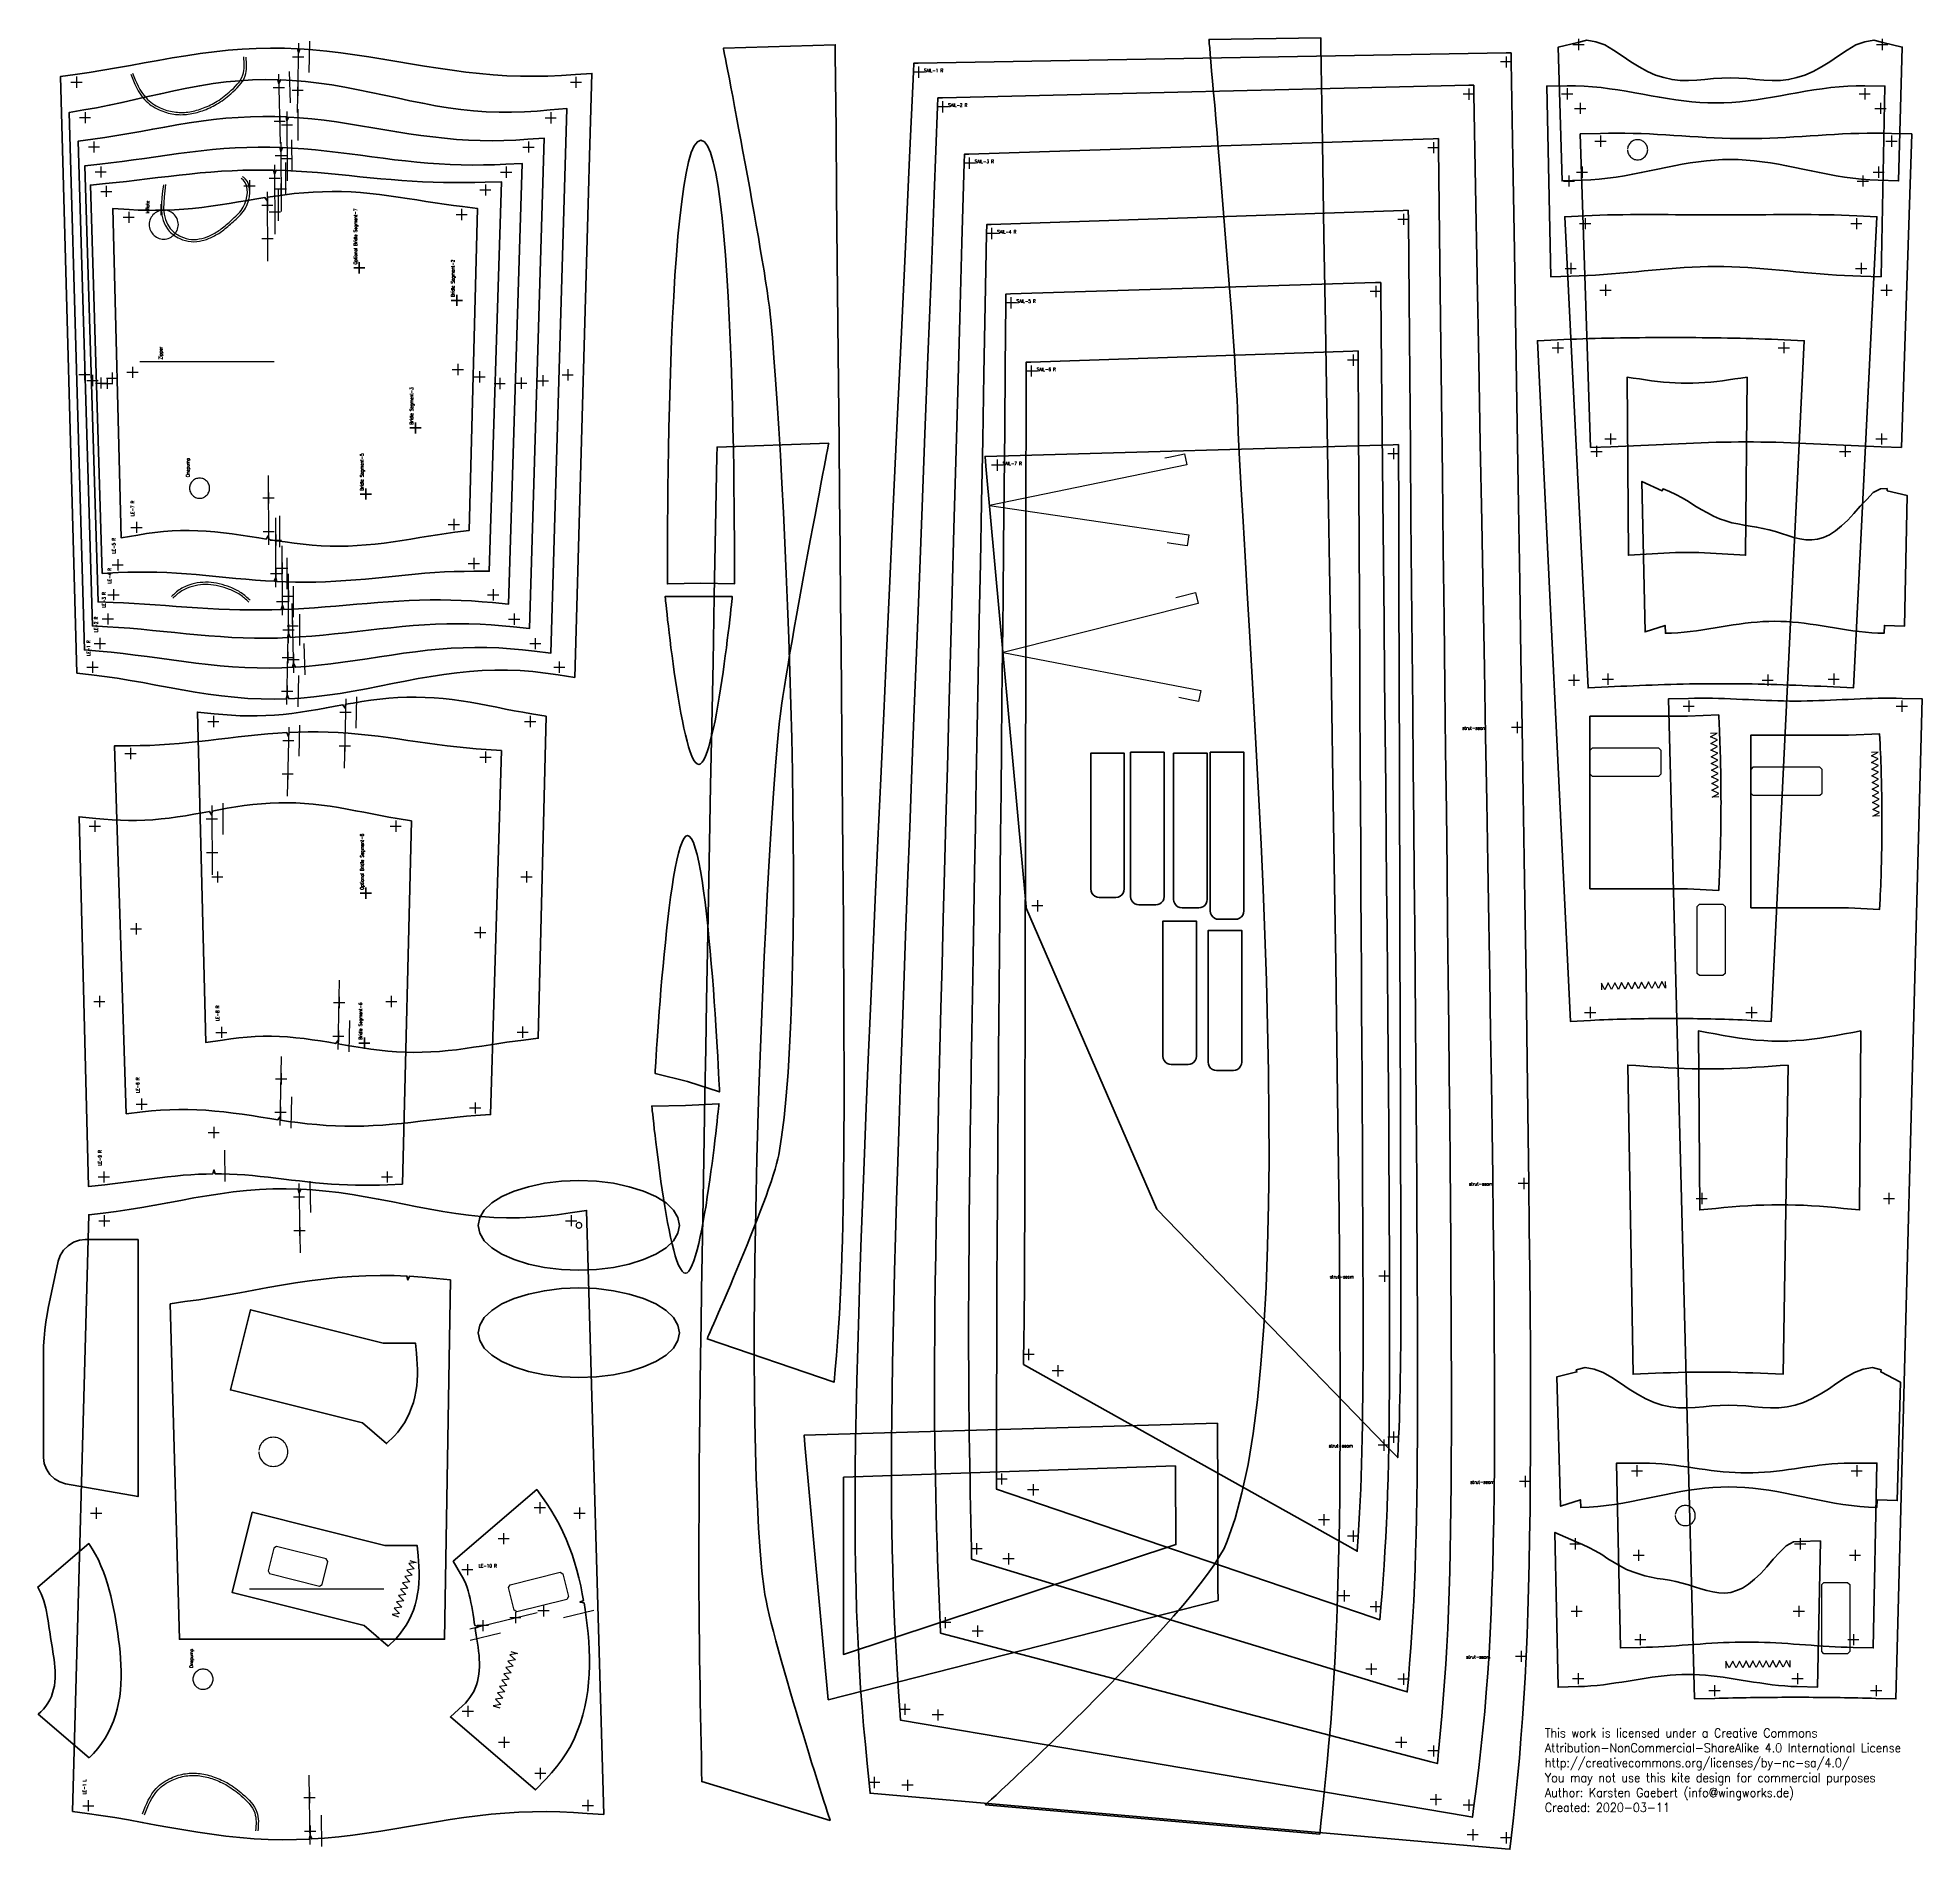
# Model space of a CAD drawing. Header units: millimetres. Extents: x 40 to 1725, y 19 to 1639.
import ezdxf

# ---------------------------------------------------------------- set-up
doc = ezdxf.new("R2010")
doc.units = ezdxf.units.MM
doc.layers.get('0').update_dxf_attribs({"true_color": 0xffffff})
doc.layers.add('CUT', color=6, linetype='Continuous', lineweight=50, true_color=0xff00ff)
doc.layers.add('DRILL', color=2, linetype='Continuous', lineweight=35, true_color=0xffff00)
doc.layers.add('PEN', color=5, linetype='Continuous', true_color=0x0000ff)
doc.layers.add('TEXT', color=3, linetype='Continuous', true_color=0x00ff00)
doc.styles.add('textstyle11', font='standard')
doc.styles.add('textstyle12', font='standard')
doc.styles.add('textstyle15', font='standard')
doc.styles.add('textstyle16', font='standard')
doc.styles.add('textstyle17', font='standard')
doc.styles.add('textstyle20', font='standard')
doc.styles.add('textstyle23', font='standard')
doc.styles.add('textstyle24', font='standard')
doc.styles.add('textstyle25', font='standard')
doc.styles.add('textstyle26', font='standard')
doc.styles.add('textstyle27', font='standard')
doc.styles.add('textstyle28', font='standard')
doc.styles.add('textstyle29', font='standard')
doc.styles.add('textstyle30', font='standard')
doc.styles.add('textstyle31', font='standard')
doc.styles.add('textstyle34', font='standard')
doc.styles.add('textstyle35', font='standard')
doc.styles.add('textstyle36', font='standard')
doc.styles.add('textstyle37', font='standard')
doc.styles.add('textstyle38', font='standard')
doc.styles.add('textstyle39', font='standard')
doc.styles.add('textstyle40', font='standard')
doc.styles.add('textstyle41', font='standard')
doc.styles.add('textstyle42', font='standard')
doc.styles.add('textstyle48', font='standard')
doc.styles.add('textstyle49', font='standard')
doc.styles.add('textstyle50', font='standard')
doc.styles.add('textstyle51', font='standard')
doc.styles.add('textstyle52', font='standard')
doc.styles.add('textstyle53', font='standard')
doc.styles.add('textstyle58', font='standard')
doc.styles.add('textstyle59', font='standard')
doc.styles.add('textstyle60', font='standard')
doc.styles.add('textstyle61', font='standard')
doc.styles.add('textstyle62', font='Standard')

# ---------------------------------------------------------------- blocks, each defined once
blk = doc.blocks.new('dacron UV-LE-7_(14)')
at = {"layer": 'CUT'}
blk.add_lwpolyline([(7, -0.4), (6.5, -8.6), (6.3, -16.7), (6.2, -24.8), (6.3, -32.9), (6.7, -41), (7.2, -49.2), (7.9, -57.2), (8.8, -65.4), (9.9, -73.5), (11.1, -81.7), (12.3, -89.8), (13.7, -98.1), (15.1, -106.2), (16.5, -114.6), (17.6, -121.8), (14.4, -124), (18, -124.1), (19, -131.2), (20.2, -139.7), (21.2, -148), (22, -156.5), (22.6, -164.9), (22.9, -173.4), (23.1, -181.9), (23, -190.3), (22.7, -198.8), (22.1, -207.3), (21.4, -215.7), (20.4, -224.1), (19.3, -232.5), (18.1, -240.8), (16.9, -249.1), (15.5, -257.5), (14.2, -265.6), (12.9, -274), (11.6, -282.1), (10.5, -290.3), (9.5, -298.5), (7.9, -311.8), (-280, -304.5), (-281.7, -291.6), (-282.7, -283.7), (-283.8, -276), (-285.1, -268.1), (-286.3, -260.4), (-287.7, -252.3), (-288.9, -244.4), (-290.2, -236.5), (-291.3, -228.5), (-292.2, -220.5), (-293, -212.4), (-293.6, -204.3), (-294, -196.3), (-294.1, -188.2), (-294, -180.1), (-293.7, -172), (-293.1, -164), (-292.4, -155.9), (-291.4, -147.9), (-290.3, -139.9), (-289.2, -132), (-288.1, -125.2), (-284.5, -125.1), (-287.7, -122.9), (-286.7, -116.4), (-285.4, -108.2), (-284.2, -100.4), (-283.1, -92.6), (-282.1, -84.8), (-281.3, -77.1), (-280.7, -69.4), (-280.3, -61.7), (-280.1, -54.1), (-280.2, -46.4), (-280.5, -38.8), (-281.1, -31.1), (-281.9, -23.5), (-282.9, -15.8), (-284.2, -8.1), (-286.5, 6.8), (7.8, 14.2), (7, -0.4)], dxfattribs=at)
at = {"layer": 'DRILL'}
for p, q in [((-45.2, -201.2), (-45.2, -211.2)), ((-40.2, -206.2), (-50.2, -206.2))]:
    blk.add_line(p, q, dxfattribs=at)
at = {"layer": 'PEN'}
for p, q in [((-138.6, 1.5), (-138.6, -8.5)), ((5, 0), (-5, 0)), ((0, 5), (0, -5)), ((-272.3, -7), (-282.3, -7)), ((-277.3, -2), (-277.3, -12)), ((-133.6, -3.5), (-143.6, -3.5)), ((-293, -125.2), (-231, -124.9)), ((-276, -125.1), (-286, -125.1)), ((-281, -120.1), (-281, -130.1)), ((-246, -125), (-256, -125)), ((-251, -120), (-251, -130)), ((22.9, -123.9), (-39.1, -124.2)), ((-14.1, -124.1), (-24.1, -124.1)), ((-19.1, -119.1), (-19.1, -129.1)), ((-3.1, -134), (24.9, -133.9)), ((15.9, -124), (5.9, -124)), ((10.9, -119), (10.9, -129)), ((-295, -135.2), (-267, -135.1)), ((-45.2, -201.2), (-45.2, -211.2)), ((-40.2, -206.2), (-50.2, -206.2)), ((-274.7, -285.7), (-274.7, -295.7)), ((-269.7, -290.7), (-279.7, -290.7)), ((-131.1, -294.2), (-141.1, -294.2)), ((-136.1, -289.2), (-136.1, -299.2)), ((7.5, -297.7), (-2.5, -297.7)), ((2.5, -292.7), (2.5, -302.7))]:
    blk.add_line(p, q, dxfattribs=at)
at = {"layer": 'TEXT'}
for s, style, p in [('LE-7 R', 'textstyle24', (-267.3, -5)), ('Optional Bridle Segment-7', 'textstyle23', (-42.2, -204.2))]:
    blk.add_text(s, height=3, dxfattribs=dict(at, style=style)).set_placement(p)
blk = doc.blocks.new('dacron UV-STRUT-1-SEGMENT-0_(0)')
at = {"layer": 'CUT'}
blk.add_lwpolyline([(1.9, -0.5), (3.9, 7.4), (2.5, 15.6), (-0.4, 23.6), (-5.1, 31.4), (-10.2, 39.1), (-15.5, 46.7), (-19.9, 54.2), (-24, 61.7), (-27.3, 69.1), (-29.6, 76.4), (-31.4, 83.8), (-32.1, 91), (-32.3, 98.4), (-32, 105.8), (-31.4, 113.2), (-30.5, 120.7), (-30, 128.2), (-29.7, 135.8), (-30, 143.4), (-30.5, 151), (-31.4, 158.5), (-32, 165.9), (-32.3, 173.3), (-32.1, 180.6), (-31.4, 187.9), (-29.6, 195.2), (-27.4, 202.6), (-24, 209.9), (-19.9, 217.4), (-15.5, 224.9), (-10.2, 232.5), (-5.1, 240.2), (-0.4, 248.1), (2.5, 256), (3.9, 264.2), (1.9, 272.1), (-2.3, 289.6), (-122, 286.2), (-121.2, 268.1), (-120.9, 260.6), (-120.3, 253), (-119.5, 245.5), (-118.5, 237.9), (-117.3, 230.4), (-115.9, 223), (-114.5, 215.5), (-112.9, 208.1), (-111.4, 200.7), (-109.9, 193.4), (-108.4, 186.1), (-107, 178.8), (-105.8, 171.6), (-104.8, 164.4), (-103.9, 157.2), (-103.3, 150.1), (-102.9, 142.9), (-102.8, 135.8), (-102.9, 128.7), (-103.3, 121.6), (-103.9, 114.4), (-104.8, 107.2), (-105.8, 100), (-107, 92.8), (-108.4, 85.5), (-109.9, 78.2), (-111.4, 70.9), (-112.9, 63.5), (-114.5, 56.1), (-115.9, 48.7), (-117.3, 41.2), (-118.5, 33.7), (-119.5, 26.2), (-120.3, 18.6), (-120.9, 11), (-121.2, 3.5), (-122, -14.6), (-2.3, -17.9), (1.9, -0.5)], dxfattribs=at)
at = {"layer": 'PEN'}
for p, q in [((-114.2, 273.4), (-114.2, 263.4)), ((-52.1, 270), (-62.1, 270)), ((-57.1, 275), (-57.1, 265)), ((5, 271.6), (-5, 271.6)), ((0, 276.6), (0, 266.6)), ((-109.2, 268.4), (-119.2, 268.4)), ((-109.2, 3.2), (-119.2, 3.2)), ((-114.2, 8.2), (-114.2, -1.8)), ((-52.1, 1.6), (-62.1, 1.6)), ((-57.1, 6.6), (-57.1, -3.4)), ((5, 0), (-5, 0)), ((0, 5), (0, -5))]:
    blk.add_line(p, q, dxfattribs=at)
blk = doc.blocks.new('dacron UV-STRUT-1-SEGMENT-1_(1)')
at = {"layer": 'CUT'}
blk.add_lwpolyline([(7, 0), (7, 7.5), (6.8, 15.1), (6.3, 22.7), (5.6, 30.3), (4.6, 37.9), (3.5, 45.4), (2.3, 52.9), (1, 60.4), (-0.4, 67.8), (-1.8, 75.2), (-3.1, 82.5), (-4.3, 89.8), (-5.5, 97.1), (-6.4, 104.3), (-7.2, 111.5), (-7.8, 118.7), (-8.1, 125.9), (-8.2, 133), (-8.1, 140.2), (-7.8, 147.3), (-7.2, 154.5), (-6.4, 161.7), (-5.5, 168.9), (-4.3, 176.2), (-3.1, 183.5), (-1.8, 190.8), (-0.4, 198.2), (1, 205.6), (2.3, 213.1), (3.5, 220.6), (4.6, 228.1), (5.6, 235.7), (6.3, 243.3), (6.8, 250.9), (7, 258.5), (7, 266), (6.9, 284.2), (-163.6, 280.6), (-163.1, 262.6), (-162.9, 255.3), (-162.6, 248), (-162.2, 240.7), (-161.7, 233.4), (-161.1, 226.2), (-160.5, 218.9), (-159.8, 211.7), (-159.1, 204.4), (-158.4, 197.2), (-157.7, 190), (-157, 182.9), (-156.4, 175.7), (-155.8, 168.6), (-155.4, 161.4), (-155, 154.3), (-154.7, 147.2), (-154.5, 140.1), (-154.5, 133), (-154.5, 125.9), (-154.7, 118.8), (-155, 111.7), (-155.4, 104.6), (-155.8, 97.4), (-156.4, 90.3), (-157, 83.1), (-157.7, 76), (-158.4, 68.8), (-159.1, 61.6), (-159.8, 54.3), (-160.5, 47.1), (-161.1, 39.8), (-161.7, 32.6), (-162.2, 25.3), (-162.6, 18), (-162.9, 10.7), (-163.1, 3.4), (-163.6, -14.6), (6.9, -18.1), (7, 0)], dxfattribs=at)
at = {"layer": 'PEN'}
for p, q in [((0, 271), (0, 261)), ((-151.1, 262.8), (-161.1, 262.8)), ((-156.1, 267.8), (-156.1, 257.8)), ((-73, 264.4), (-83, 264.4)), ((-78, 269.4), (-78, 259.4)), ((5, 266), (-5, 266)), ((-151.1, 3.2), (-161.1, 3.2)), ((-156.1, 8.2), (-156.1, -1.8)), ((-73, 1.6), (-83, 1.6)), ((-78, 6.6), (-78, -3.4)), ((5, 0), (-5, 0)), ((0, 5), (0, -5))]:
    blk.add_line(p, q, dxfattribs=at)
blk.add_lwpolyline([(-50, 212), (-50.9, 212), (-51.9, 211.8), (-52.8, 211.6), (-53.7, 211.2), (-54.5, 210.8), (-55.3, 210.3), (-56, 209.7), (-56.7, 209), (-57.3, 208.3), (-57.8, 207.5), (-58.2, 206.7), (-58.6, 205.8), (-58.8, 204.9), (-59, 203.9), (-59, 203), (-59, 202.1), (-58.8, 201.1), (-58.6, 200.2), (-58.2, 199.3), (-57.8, 198.5), (-57.3, 197.7), (-56.7, 197), (-56, 196.3), (-55.3, 195.7), (-54.5, 195.2), (-53.7, 194.8), (-52.8, 194.4), (-51.9, 194.2), (-50.9, 194.1), (-50, 194), (-49.1, 194.1), (-48.1, 194.2), (-47.2, 194.4), (-46.3, 194.8), (-45.5, 195.2), (-44.7, 195.7), (-44, 196.3), (-43.3, 197), (-42.7, 197.7), (-42.2, 198.5), (-41.8, 199.3), (-41.4, 200.2), (-41.2, 201.1), (-41, 202.1), (-41, 203), (-41, 203.9), (-41.2, 204.9), (-41.4, 205.8), (-41.8, 206.7), (-42.2, 207.5), (-42.7, 208.3), (-43.3, 209), (-44, 209.7), (-44.7, 210.3), (-45.5, 210.8), (-46.3, 211.2), (-47.2, 211.6), (-48.1, 211.8), (-49.1, 212)], dxfattribs=at)
blk = doc.blocks.new('dacron UV-STRUT-1-SEGMENT-2_(2)')
at = {"layer": 'CUT'}
blk.add_lwpolyline([(7, -0.2), (7.2, 7.1), (7.2, 14.4), (7.2, 21.7), (7, 29.1), (6.8, 36.4), (6.5, 43.7), (6.1, 51), (5.6, 58.2), (5.2, 65.5), (4.7, 72.7), (4.2, 79.9), (3.8, 87.1), (3.4, 94.3), (3, 101.4), (2.7, 108.6), (2.5, 115.7), (2.4, 122.9), (2.3, 130), (2.4, 137.1), (2.5, 144.3), (2.7, 151.4), (3, 158.5), (3.4, 165.7), (3.8, 172.9), (4.2, 180.1), (4.7, 187.3), (5.2, 194.5), (5.6, 201.8), (6.1, 209), (6.5, 216.3), (6.8, 223.6), (7, 230.9), (7.2, 238.2), (7.2, 245.6), (7.2, 252.9), (7, 260.2), (6.5, 278.2), (-273.8, 268.9), (-273.2, 250.9), (-272.9, 244.2), (-272.7, 237.4), (-272.4, 230.7), (-272.1, 223.9), (-271.8, 217.2), (-271.5, 210.4), (-271.1, 203.7), (-270.8, 197), (-270.5, 190.3), (-270.2, 183.5), (-269.9, 176.8), (-269.7, 170.1), (-269.4, 163.4), (-269.2, 156.7), (-269.1, 150.1), (-269, 143.4), (-268.9, 136.7), (-268.9, 130), (-268.9, 123.3), (-269, 116.6), (-269.1, 109.9), (-269.2, 103.2), (-269.4, 96.5), (-269.7, 89.8), (-269.9, 83.1), (-270.2, 76.4), (-270.5, 69.7), (-270.8, 63), (-271.1, 56.2), (-271.5, 49.5), (-271.8, 42.8), (-272.1, 36), (-272.4, 29.3), (-272.7, 22.6), (-272.9, 15.8), (-273.2, 9.1), (-273.8, -8.9), (6.5, -18.2), (7, -0.2)], dxfattribs=at)
at = {"layer": 'PEN'}
for p, q in [((-266.2, 256.2), (-266.2, 246.2)), ((-128.1, 255.6), (-138.1, 255.6)), ((-133.1, 260.6), (-133.1, 250.6)), ((5, 260), (-5, 260)), ((0, 265), (0, 255)), ((-261.2, 251.2), (-271.2, 251.2)), ((-261.2, 8.8), (-271.2, 8.8)), ((-266.2, 13.8), (-266.2, 3.8)), ((-128.1, 4.4), (-138.1, 4.4)), ((-133.1, 9.4), (-133.1, -0.6)), ((5, 0), (-5, 0)), ((0, 5), (0, -5))]:
    blk.add_line(p, q, dxfattribs=at)
blk = doc.blocks.new('dacron UV-STRUT-1-SEGMENT-3_(3)')
at = {"layer": 'CUT'}
blk.add_lwpolyline([(7, -0.3), (7.3, 6.4), (7.6, 13.2), (7.8, 20), (7.9, 26.8), (8, 33.6), (8.1, 40.3), (8.2, 47.1), (8.2, 53.9), (8.1, 60.6), (8.1, 67.4), (8.1, 74.1), (8, 80.9), (7.9, 87.6), (7.9, 94.4), (7.8, 101.1), (7.8, 107.8), (7.8, 114.5), (7.8, 121.2), (7.8, 128), (7.8, 134.7), (7.8, 141.4), (7.9, 148.1), (7.9, 154.9), (8, 161.6), (8.1, 168.3), (8.1, 175.1), (8.1, 181.8), (8.2, 188.6), (8.2, 195.4), (8.1, 202.1), (8, 208.9), (7.9, 215.7), (7.8, 222.5), (7.6, 229.3), (7.3, 236.1), (7, 242.8), (6.2, 260.8), (-415.2, 239.9), (-414.3, 221.9), (-414, 216.3), (-413.7, 210.7), (-413.5, 205.1), (-413.2, 199.5), (-413, 193.9), (-412.8, 188.3), (-412.6, 182.7), (-412.4, 177.1), (-412.2, 171.5), (-412, 166), (-411.9, 160.4), (-411.8, 154.8), (-411.6, 149.2), (-411.6, 143.6), (-411.5, 138), (-411.4, 132.4), (-411.4, 126.8), (-411.4, 121.2), (-411.4, 115.7), (-411.4, 110.1), (-411.5, 104.5), (-411.6, 98.9), (-411.6, 93.3), (-411.8, 87.7), (-411.9, 82.1), (-412, 76.5), (-412.2, 71), (-412.4, 65.4), (-412.6, 59.8), (-412.8, 54.2), (-413, 48.6), (-413.2, 43), (-413.5, 37.4), (-413.7, 31.8), (-414, 26.2), (-414.3, 20.6), (-415.2, 2.6), (6.2, -18.3), (7, -0.3)], dxfattribs=at)
at = {"layer": 'PEN'}
for p, q in [((-203.6, 237.4), (-203.6, 227.4)), ((5, 242.5), (-5, 242.5)), ((0, 247.5), (0, 237.5)), ((-402.3, 222.2), (-412.3, 222.2)), ((-407.3, 227.2), (-407.3, 217.2)), ((-198.6, 232.4), (-208.6, 232.4)), ((-402.3, 20.3), (-412.3, 20.3)), ((-407.3, 25.3), (-407.3, 15.3)), ((-198.6, 10.1), (-208.6, 10.1)), ((-203.6, 15.1), (-203.6, 5.1)), ((5, 0), (-5, 0)), ((0, 5), (0, -5))]:
    blk.add_line(p, q, dxfattribs=at)
blk = doc.blocks.new('dacron UV-STRUT-1-SEGMENT-4_(4)')
at = {"layer": 'CUT'}
blk.add_lwpolyline([(7, -0.3), (7.3, 5.3), (7.5, 10.9), (7.7, 16.6), (7.9, 22.2), (8.1, 27.8), (8.3, 33.5), (8.4, 39.1), (8.5, 44.7), (8.6, 50.4), (8.7, 56), (8.8, 61.6), (8.9, 67.2), (8.9, 72.9), (9, 78.5), (9, 84.1), (9, 89.8), (9.1, 95.4), (9.1, 101), (9.1, 106.6), (9, 112.3), (9, 117.9), (9, 123.5), (8.9, 129.1), (8.9, 134.8), (8.8, 140.4), (8.7, 146), (8.6, 151.6), (8.5, 157.3), (8.4, 162.9), (8.3, 168.5), (8.1, 174.2), (7.9, 179.8), (7.7, 185.4), (7.5, 191.1), (7.3, 196.7), (7, 202.3), (6.2, 220.3), (-602.4, 190.8), (-601.5, 172.8), (-601.3, 168.8), (-601.1, 164.8), (-601, 160.9), (-600.8, 156.8), (-600.7, 152.9), (-600.5, 148.9), (-600.4, 144.9), (-600.3, 140.9), (-600.2, 136.9), (-600.1, 132.9), (-600, 128.9), (-600, 124.9), (-599.9, 120.9), (-599.9, 117), (-599.8, 113), (-599.8, 109), (-599.8, 105), (-599.8, 101), (-599.8, 97), (-599.8, 93), (-599.8, 89), (-599.9, 85), (-599.9, 81), (-600, 77.1), (-600, 73.1), (-600.1, 69.1), (-600.2, 65.1), (-600.3, 61.1), (-600.4, 57.1), (-600.5, 53.1), (-600.7, 49.1), (-600.8, 45.2), (-601, 41.2), (-601.1, 37.2), (-601.3, 33.2), (-601.5, 29.2), (-602.4, 11.2), (6.2, -18.3), (7, -0.3)], dxfattribs=at)
at = {"layer": 'PEN'}
for p, q in [((0, 207), (0, 197)), ((-292.3, 187.6), (-302.3, 187.6)), ((-297.3, 192.6), (-297.3, 182.6)), ((5, 202), (-5, 202)), ((-589.5, 173.1), (-599.5, 173.1)), ((-594.5, 178.1), (-594.5, 168.1)), ((-594.5, 33.9), (-594.5, 23.9)), ((-589.5, 28.9), (-599.5, 28.9)), ((-297.3, 19.4), (-297.3, 9.4)), ((-292.3, 14.4), (-302.3, 14.4)), ((5, 0), (-5, 0)), ((0, 5), (0, -5))]:
    blk.add_line(p, q, dxfattribs=at)
blk.add_lwpolyline([(-566.8, 106.1), (-572.8, 105.9), (-566.8, 109.1), (-572.9, 111.9), (-567, 115.1), (-573.1, 117.9), (-567.1, 121.1), (-573.2, 123.9), (-567.3, 127.1), (-573.3, 129.9), (-567.4, 133.1), (-573.5, 135.9), (-567.6, 139.1), (-573.6, 141.9), (-567.7, 145.1), (-573.8, 147.9), (-567.9, 151.1), (-573.9, 153.9), (-568, 157.1), (-574.1, 159.9), (-568.1, 163.1), (-574.1, 162.9)], dxfattribs=at)
blk.add_lwpolyline([(-559.5, 52.4), (-561.5, 54.4), (-561.5, 75.4), (-559.5, 77.4), (-499.7, 77.4), (-497.7, 75.4), (-497.7, 54.4), (-499.7, 52.4)], close=True, dxfattribs=at)
blk = doc.blocks.new('dacron UV-STRUT-5-SEGMENT-0_(5)')
at = {"layer": 'CUT'}
blk.add_lwpolyline([(2, 0.1), (1.8, 6.1), (-1.7, 12.5), (-7.8, 18.4), (-13.8, 24.1), (-20.5, 29.8), (-26.4, 35.3), (-31.5, 40.9), (-36, 46.3), (-39.5, 51.7), (-41.8, 57), (-43.4, 62.2), (-44, 67.5), (-43.9, 72.7), (-43, 78.1), (-41.8, 83.4), (-40.1, 88.9), (-38.3, 94.4), (-36.6, 100), (-35.1, 105.6), (-33.7, 111.2), (-32.5, 116.8), (-31.6, 122.5), (-30.9, 128), (-29.7, 133.4), (-28.6, 138.9), (-26.9, 144.4), (-25, 149.8), (-22.8, 155.3), (-19.9, 160.8), (-16.8, 166.3), (-13.5, 171.9), (-9.6, 177.5), (-6.3, 183.3), (-3.3, 189), (-0.7, 194.7), (1.8, 200.3), (10.3, 219.4), (-128.2, 216.5), (-127.5, 198.4), (-127.4, 192.8), (-127, 187.2), (-126.5, 181.6), (-125.9, 176), (-125.2, 170.5), (-124.4, 164.9), (-123.6, 159.4), (-122.7, 153.9), (-121.8, 148.5), (-120.9, 143), (-120, 137.7), (-119.2, 132.3), (-118.5, 127), (-117.9, 121.6), (-117.4, 116.4), (-117, 111.1), (-116.8, 105.8), (-116.7, 100.6), (-116.8, 95.3), (-117, 90.1), (-117.4, 84.8), (-117.9, 79.5), (-118.5, 74.2), (-119.2, 68.8), (-120, 63.5), (-120.9, 58.1), (-121.8, 52.7), (-122.7, 47.2), (-123.6, 41.7), (-124.4, 36.2), (-125.2, 30.7), (-125.9, 25.1), (-126.5, 19.5), (-127, 13.9), (-127.4, 8.3), (-127.5, 2.7), (-128.2, -15.3), (2.6, -18.1), (2, 0.1)], dxfattribs=at)
at = {"layer": 'PEN'}
for p, q in [((-120.5, 203.6), (-120.5, 193.6)), ((-60.3, 204.9), (-60.3, 194.9)), ((0, 206.1), (0, 196.1)), ((-115.5, 198.6), (-125.5, 198.6)), ((-55.3, 199.9), (-65.3, 199.9)), ((5, 201.1), (-5, 201.1)), ((-115.5, 2.5), (-125.5, 2.5)), ((-120.5, 7.5), (-120.5, -2.5)), ((-55.3, 1.3), (-65.3, 1.3)), ((-60.3, 6.3), (-60.3, -3.7)), ((5, 0), (-5, 0)), ((0, 5), (0, -5))]:
    blk.add_line(p, q, dxfattribs=at)
blk = doc.blocks.new('dacron UV-STRUT-5-SEGMENT-1_(6)')
at = {"layer": 'CUT'}
blk.add_lwpolyline([(7, 0), (7, 5.5), (6.9, 11.2), (6.6, 16.8), (6.2, 22.4), (5.7, 28), (5, 33.6), (4.3, 39.1), (3.6, 44.7), (2.8, 50.2), (1.9, 55.6), (1.2, 61), (0.4, 66.4), (-0.2, 71.8), (-0.8, 77.1), (-1.2, 82.4), (-1.6, 87.7), (-1.8, 93), (-1.8, 98.3), (-1.8, 103.5), (-1.6, 108.8), (-1.2, 114.1), (-0.8, 119.4), (-0.2, 124.7), (0.4, 130.1), (1.2, 135.5), (1.9, 140.9), (2.8, 146.4), (3.6, 151.8), (4.3, 157.4), (5, 162.9), (5.7, 168.5), (6.2, 174.1), (6.6, 179.7), (6.9, 185.4), (7, 191), (7, 196.6), (6.9, 214.7), (-158.4, 211.3), (-157.9, 193.3), (-157.8, 188), (-157.6, 182.6), (-157.4, 177.3), (-157.1, 171.9), (-156.8, 166.6), (-156.4, 161.3), (-156, 156), (-155.7, 150.7), (-155.3, 145.4), (-154.9, 140.1), (-154.5, 134.8), (-154.2, 129.6), (-153.9, 124.3), (-153.6, 119.1), (-153.4, 113.9), (-153.3, 108.7), (-153.2, 103.5), (-153.2, 98.3), (-153.2, 93), (-153.3, 87.8), (-153.4, 82.6), (-153.6, 77.4), (-153.9, 72.2), (-154.2, 66.9), (-154.5, 61.7), (-154.9, 56.4), (-155.3, 51.2), (-155.7, 45.9), (-156, 40.6), (-156.4, 35.3), (-156.8, 29.9), (-157.1, 24.6), (-157.4, 19.3), (-157.6, 13.9), (-157.8, 8.5), (-157.9, 3.2), (-158.4, -14.8), (6.9, -18.1), (7, 0)], dxfattribs=at)
at = {"layer": 'PEN'}
for p, q in [((-145.9, 193.5), (-155.9, 193.5)), ((-150.9, 198.5), (-150.9, 188.5)), ((-70.5, 195), (-80.5, 195)), ((-75.5, 200), (-75.5, 190)), ((5, 196.5), (-5, 196.5)), ((0, 201.5), (0, 191.5)), ((-145.9, 3), (-155.9, 3)), ((-150.9, 8), (-150.9, -2)), ((-70.5, 1.5), (-80.5, 1.5)), ((-75.5, 6.5), (-75.5, -3.5)), ((5, 0), (-5, 0)), ((0, 5), (0, -5))]:
    blk.add_line(p, q, dxfattribs=at)
blk.add_lwpolyline([(-40, 162.3), (-40.9, 162.2), (-41.9, 162.1), (-42.8, 161.8), (-43.7, 161.5), (-44.5, 161), (-45.3, 160.5), (-46, 159.9), (-46.7, 159.3), (-47.3, 158.5), (-47.8, 157.8), (-48.2, 156.9), (-48.6, 156), (-48.8, 155.1), (-49, 154.2), (-49, 153.3), (-49, 152.3), (-48.8, 151.4), (-48.6, 150.5), (-48.2, 149.6), (-47.8, 148.8), (-47.3, 148), (-46.7, 147.2), (-46, 146.6), (-45.3, 146), (-44.5, 145.5), (-43.7, 145), (-42.8, 144.7), (-41.9, 144.5), (-40.9, 144.3), (-40, 144.3), (-39.1, 144.3), (-38.1, 144.5), (-37.2, 144.7), (-36.3, 145), (-35.5, 145.5), (-34.7, 146), (-34, 146.6), (-33.3, 147.2), (-32.7, 148), (-32.2, 148.8), (-31.8, 149.6), (-31.4, 150.5), (-31.2, 151.4), (-31, 152.3), (-31, 153.3), (-31, 154.2), (-31.2, 155.1), (-31.4, 156), (-31.8, 156.9), (-32.2, 157.8), (-32.7, 158.5), (-33.3, 159.3), (-34, 159.9), (-34.7, 160.5), (-35.5, 161), (-36.3, 161.5), (-37.2, 161.8), (-38.1, 162.1), (-39.1, 162.2)], dxfattribs=at)
blk = doc.blocks.new('dacron UV-STRUT-5-SEGMENT-2_(7)')
at = {"layer": 'CUT'}
blk.add_lwpolyline([(7, -0.1), (7.1, 5.2), (7.2, 10.6), (7.1, 15.9), (7.1, 21.3), (6.9, 26.7), (6.8, 32), (6.6, 37.3), (6.4, 42.7), (6.1, 48), (5.9, 53.3), (5.6, 58.6), (5.4, 63.8), (5.2, 69.1), (5, 74.4), (4.8, 79.6), (4.7, 84.8), (4.6, 90.1), (4.6, 95.3), (4.6, 100.5), (4.7, 105.8), (4.8, 111), (5, 116.2), (5.2, 121.5), (5.4, 126.8), (5.6, 132), (5.9, 137.3), (6.1, 142.6), (6.4, 147.9), (6.6, 153.2), (6.8, 158.6), (6.9, 163.9), (7.1, 169.3), (7.1, 174.7), (7.2, 180), (7.1, 185.4), (7, 190.7), (6.6, 208.8), (-887.6, 185.3), (-887.2, 167.3), (-887.1, 163.3), (-887, 159.3), (-886.9, 155.3), (-886.8, 151.3), (-886.7, 147.3), (-886.6, 143.3), (-886.6, 139.3), (-886.5, 135.3), (-886.5, 131.3), (-886.4, 127.3), (-886.4, 123.3), (-886.3, 119.3), (-886.3, 115.3), (-886.3, 111.3), (-886.2, 107.3), (-886.2, 103.3), (-886.2, 99.3), (-886.2, 95.3), (-886.2, 91.3), (-886.2, 87.3), (-886.2, 83.3), (-886.3, 79.3), (-886.3, 75.3), (-886.3, 71.3), (-886.4, 67.3), (-886.4, 63.3), (-886.5, 59.3), (-886.5, 55.3), (-886.6, 51.3), (-886.6, 47.3), (-886.7, 43.3), (-886.8, 39.3), (-886.9, 35.3), (-887, 31.3), (-887.1, 27.3), (-887.2, 23.3), (-887.6, 5.3), (6.6, -18.2), (7, -0.1)], dxfattribs=at)
at = {"layer": 'PEN'}
for p, q in [((5, 190.6), (-5, 190.6)), ((0, 195.6), (0, 185.6)), ((-880.2, 172.5), (-880.2, 162.5)), ((-435.1, 179), (-445.1, 179)), ((-440.1, 184), (-440.1, 174)), ((-875.2, 167.5), (-885.2, 167.5)), ((-875.2, 23.1), (-885.2, 23.1)), ((-880.2, 28.1), (-880.2, 18.1)), ((-435.1, 11.6), (-445.1, 11.6)), ((-440.1, 16.6), (-440.1, 6.6)), ((5, 0), (-5, 0)), ((0, 5), (0, -5))]:
    blk.add_line(p, q, dxfattribs=at)
blk.add_lwpolyline([(-853.2, 100.3), (-859.2, 100.3), (-853.3, 103.3), (-859.3, 106.3), (-853.3, 109.3), (-859.4, 112.3), (-853.4, 115.3), (-859.5, 118.3), (-853.5, 121.3), (-859.5, 124.3), (-853.6, 127.3), (-859.6, 130.3), (-853.7, 133.3), (-859.7, 136.3), (-853.7, 139.3), (-859.8, 142.3), (-853.8, 145.3), (-859.9, 148.3), (-853.9, 151.3), (-859.9, 154.3), (-854, 157.3), (-860, 157.3)], dxfattribs=at)
blk.add_lwpolyline([(-845.2, 46.7), (-847.2, 48.7), (-847.2, 69.7), (-845.2, 71.7), (-785.4, 71.7), (-783.4, 69.7), (-783.4, 48.7), (-785.4, 46.7)], close=True, dxfattribs=at)
blk = doc.blocks.new('dacron UV-LE-1_(8)')
at = {"layer": 'CUT'}
blk.add_lwpolyline([(6.9, 1), (8.7, -11.3), (10.6, -23.6), (12.8, -35.9), (15, -48.2), (17.3, -60.6), (19.5, -73), (21.7, -85.5), (23.7, -97.9), (25.6, -110.5), (27.2, -123), (28.5, -135.6), (29.5, -148.2), (30.2, -160.8), (30.4, -173.4), (30.3, -186.1), (29.9, -197.5), (26.3, -198.4), (29.7, -199.8), (29, -211.3), (27.8, -223.9), (26.3, -236.5), (24.6, -249), (22.7, -261.5), (20.7, -274), (18.6, -286.4), (16.5, -298.8), (14.4, -311.2), (12.4, -323.5), (10.6, -335.8), (9, -348.1), (7.7, -360.3), (6.6, -372.5), (5.8, -384.8), (5.4, -397), (5.3, -409.2), (5.5, -421.5), (6, -433.7), (6.9, -446.1), (7.8, -460.8), (-532.2, -445.5), (-530, -430.7), (-528.3, -419.3), (-527, -408), (-526.2, -396.7), (-525.7, -385.4), (-525.7, -374), (-526, -362.7), (-526.8, -351.3), (-528, -340), (-529.5, -328.5), (-531.3, -317.1), (-533.3, -305.6), (-535.5, -294), (-537.8, -282.5), (-540.1, -270.9), (-542.4, -259.2), (-544.5, -247.5), (-546.5, -235.8), (-548.2, -224.1), (-549.6, -212.3), (-550.7, -200.5), (-551.3, -189.9), (-547.9, -188.4), (-551.4, -187.5), (-551.6, -176.9), (-551.5, -165.1), (-551, -153.2), (-550, -141.4), (-548.8, -129.6), (-547.2, -117.9), (-545.4, -106.1), (-543.4, -94.4), (-541.2, -82.8), (-539.1, -71.1), (-536.9, -59.5), (-534.9, -48), (-533, -36.5), (-531.3, -25), (-529.9, -13.4), (-528.4, -0.4), (5.1, 14.1), (6.9, 1)], dxfattribs=at)
at = {"layer": 'PEN'}
for p, q in [((5, 0), (-5, 0)), ((0, 5), (0, -5)), ((-518, -14.3), (-528, -14.3)), ((-523, -9.3), (-523, -19.3)), ((-256.5, -7.1), (-266.5, -7.1)), ((-261.5, -2.1), (-261.5, -12.1)), ((-544.4, -183.4), (-544.4, -193.4)), ((-514.4, -183.9), (-514.4, -193.9)), ((-558.5, -198.2), (-530.5, -198.7)), ((-556.4, -188.2), (-494.4, -189.3)), ((-539.4, -188.4), (-549.4, -188.4)), ((-509.4, -188.9), (-519.4, -188.9)), ((34.8, -198.5), (-27.2, -197.4)), ((-2.2, -197.8), (-12.2, -197.8)), ((-7.2, -192.8), (-7.2, -202.8)), ((27.8, -198.3), (17.8, -198.3)), ((22.8, -193.3), (22.8, -203.3)), ((8.6, -208.1), (36.6, -208.6)), ((-518.1, -431.7), (-528.1, -431.7)), ((-523.1, -426.7), (-523.1, -436.7)), ((-261.6, -434.2), (-261.6, -444.2)), ((-256.6, -439.2), (-266.6, -439.2)), ((4.9, -446.6), (-5.1, -446.6)), ((-0.1, -441.6), (-0.1, -451.6))]:
    blk.add_line(p, q, dxfattribs=at)
blk.add_lwpolyline([(-249.9, -56.8), (-249.9, -176.8)], dxfattribs=at)
blk.add_lwpolyline([(-127.3, -65.1), (-128.7, -65.1), (-130, -65.4), (-131.3, -65.7), (-132.6, -66.2), (-133.8, -66.8), (-135, -67.6), (-136, -68.4), (-137, -69.4), (-137.8, -70.4), (-138.6, -71.6), (-139.2, -72.8), (-139.7, -74.1), (-140, -75.4), (-140.3, -76.7), (-140.3, -78.1), (-140.3, -79.4), (-140, -80.8), (-139.7, -82.1), (-139.2, -83.4), (-138.6, -84.6), (-137.8, -85.7), (-137, -86.8), (-136, -87.7), (-135, -88.6), (-133.8, -89.3), (-132.6, -90), (-131.3, -90.4), (-130, -90.8), (-128.7, -91), (-127.3, -91.1), (-126, -91), (-124.6, -90.8), (-123.3, -90.4), (-122, -90), (-120.8, -89.3), (-119.7, -88.6), (-118.6, -87.7), (-117.7, -86.8), (-116.8, -85.7), (-116.1, -84.6), (-115.5, -83.4), (-115, -82.1), (-114.6, -80.8), (-114.4, -79.4), (-114.3, -78.1), (-114.4, -76.7), (-114.6, -75.4), (-115, -74.1), (-115.5, -72.8), (-116.1, -71.6), (-116.8, -70.4), (-117.7, -69.4), (-118.6, -68.4), (-119.7, -67.6), (-120.8, -66.8), (-122, -66.2), (-123.3, -65.7), (-124.6, -65.4), (-126, -65.1)], close=True, dxfattribs=at)
for points, knots in [([(7.3, -48.5), (-1, -51.7), (-14.4, -57), (-25.1, -73), (-29.2, -86.7), (-29.2, -100.1), (-25.8, -113), (-19.9, -126.2), (-9.8, -139.2), (3.7, -153), (16.7, -152.1), (22.5, -151.6)], [0, 0, 0, 0, 25.890205, 41.989188, 55.563973, 68.455314, 81.573414, 95.501645, 111.208559, 131.801421, 148.565634, 148.565634, 148.565634, 148.565634]), ([(8.2, -50.2), (0.1, -53.4), (-12.9, -58.5), (-23.2, -73.9), (-27.2, -87), (-27.2, -99.9), (-23.9, -112.4), (-18.1, -125.1), (-8.4, -137.7), (4.6, -150.9), (17, -150), (22.6, -149.6)], [0, 0, 0, 0, 25.41954, 40.724049, 53.689875, 66.0483, 78.726292, 92.2587, 107.495311, 127.183308, 143.309564, 143.309564, 143.309564, 143.309564])]:
    blk.add_open_spline(points, degree=3, knots=knots, dxfattribs=at)
at = {"layer": 'TEXT'}
for s, style, p in [('LE-1 R', 'textstyle42', (-513, -12.3)), ('Inflate', 'textstyle41', (-117.3, -65.1)), ('Zipper', 'textstyle40', (-247.9, -76.8))]:
    blk.add_text(s, height=3, dxfattribs=dict(at, style=style)).set_placement(p)
blk = doc.blocks.new('dacron UV-LE-2_(9)')
at = {"layer": 'CUT'}
blk.add_lwpolyline([(6.9, 1.2), (8.9, -10.3), (11.1, -21.7), (13.6, -33.1), (16.1, -44.6), (18.8, -56.1), (21.4, -67.7), (23.9, -79.3), (26.3, -90.9), (28.5, -102.6), (30.4, -114.4), (31.9, -126.1), (33, -138), (33.8, -149.8), (34.1, -161.6), (33.9, -172.3), (30.4, -173.2), (33.9, -174.6), (33.3, -185.3), (32.3, -197.1), (30.9, -208.9), (29.2, -220.7), (27.2, -232.4), (24.9, -244.1), (22.5, -255.7), (20.1, -267.3), (17.6, -278.9), (15.1, -290.4), (12.8, -301.9), (10.7, -313.3), (8.9, -324.7), (7.4, -336.1), (6.2, -347.4), (5.3, -358.7), (4.9, -370.1), (4.8, -381.4), (5.1, -392.8), (5.8, -404.2), (6.9, -415.7), (8.2, -430.6), (-479, -416.3), (-477.2, -401.7), (-475.9, -391), (-474.9, -380.4), (-474.2, -369.8), (-473.8, -359.2), (-473.8, -348.6), (-474, -338), (-474.5, -327.4), (-475.3, -316.7), (-476.3, -306.1), (-477.6, -295.4), (-479, -284.6), (-480.6, -273.9), (-482.2, -263.1), (-483.9, -252.3), (-485.5, -241.4), (-487, -230.5), (-488.4, -219.6), (-489.7, -208.7), (-490.7, -197.8), (-491.4, -188), (-488, -186.5), (-491.5, -185.6), (-491.9, -175.8), (-492.2, -164.8), (-492.1, -153.9), (-491.7, -142.9), (-491.1, -131.9), (-490.2, -120.9), (-489.1, -110), (-487.8, -99.1), (-486.4, -88.2), (-484.9, -77.3), (-483.4, -66.5), (-481.9, -55.6), (-480.5, -44.9), (-479.2, -34.1), (-478.1, -23.4), (-477.2, -12.7), (-476, 0.6), (4.6, 14.1), (6.9, 1.2)], dxfattribs=at)
at = {"layer": 'DRILL'}
for p, q in [((-158.4, -332.3), (-168.4, -332.3)), ((-163.4, -327.3), (-163.4, -337.3))]:
    blk.add_line(p, q, dxfattribs=at)
at = {"layer": 'PEN'}
for p, q in [((5, 0), (-5, 0)), ((0, 5), (0, -5)), ((-465.2, -13.3), (-475.2, -13.3)), ((-470.2, -8.3), (-470.2, -18.3)), ((-230.1, -6.6), (-240.1, -6.6)), ((-235.1, -1.6), (-235.1, -11.6)), ((26.9, -168.2), (26.9, -178.2)), ((-496.5, -186.7), (-434.5, -185.1)), ((-484.5, -181.4), (-484.5, -191.4)), ((-454.5, -180.6), (-454.5, -190.6)), ((38.9, -172.9), (-23.1, -174.5)), ((1.9, -174), (-8.1, -174)), ((-3.1, -169), (-3.1, -179)), ((13.2, -183.6), (41.2, -182.9)), ((31.9, -173.2), (21.9, -173.2)), ((-498.2, -196.8), (-470.2, -196)), ((-479.5, -186.4), (-489.5, -186.4)), ((-449.5, -185.6), (-459.5, -185.6)), ((-158.4, -332.3), (-168.4, -332.3)), ((-163.4, -327.3), (-163.4, -337.3)), ((-465.3, -402.5), (-475.3, -402.5)), ((-470.3, -397.5), (-470.3, -407.5)), ((-230.2, -409.4), (-240.2, -409.4)), ((-235.2, -404.4), (-235.2, -414.4)), ((4.9, -416.3), (-5.1, -416.3)), ((-0.1, -411.3), (-0.1, -421.3))]:
    blk.add_line(p, q, dxfattribs=at)
at = {"layer": 'TEXT'}
for s, style, p in [('LE-2 R', 'textstyle38', (-460.2, -11.3)), ('Bridle Segment-2', 'textstyle37', (-160.4, -330.3))]:
    blk.add_text(s, height=3, dxfattribs=dict(at, style=style)).set_placement(p)
blk = doc.blocks.new('dacron UV-LE-3_(10)')
at = {"layer": 'CUT'}
blk.add_lwpolyline([(6.9, 1), (8.5, -9.7), (10.1, -20.4), (12, -31.1), (13.9, -41.8), (15.9, -52.5), (17.8, -63.3), (19.7, -74.2), (21.5, -85), (23.1, -95.9), (24.4, -106.9), (25.6, -117.8), (26.4, -128.8), (27, -139.8), (27.2, -150.8), (27.1, -161.8), (26.8, -171.7), (23.2, -172.5), (26.6, -174), (26, -183.8), (25, -194.8), (23.8, -205.7), (22.3, -216.7), (20.7, -227.5), (18.9, -238.4), (17.1, -249.2), (15.3, -260), (13.5, -270.7), (11.8, -281.5), (10.3, -292.1), (8.9, -302.8), (7.7, -313.4), (6.8, -324.1), (6.1, -334.7), (5.7, -345.3), (5.6, -355.9), (5.8, -366.5), (6.2, -377.2), (6.9, -387.9), (7.8, -402.6), (-430.6, -389.3), (-429.2, -374.9), (-428.2, -364.9), (-427.4, -355), (-426.8, -345.1), (-426.5, -335.2), (-426.3, -325.2), (-426.5, -315.3), (-426.8, -305.4), (-427.3, -295.4), (-428, -285.4), (-428.9, -275.4), (-429.9, -265.4), (-431, -255.3), (-432.1, -245.4), (-433.3, -235.2), (-434.4, -225.1), (-435.5, -215), (-436.5, -204.8), (-437.4, -194.6), (-438.1, -184.4), (-438.6, -175.4), (-435.2, -173.9), (-438.7, -173.1), (-439.1, -164), (-439.2, -153.8), (-439.2, -143.6), (-438.9, -133.4), (-438.5, -123.2), (-437.9, -113), (-437.2, -102.8), (-436.3, -92.6), (-435.3, -82.4), (-434.3, -72.3), (-433.3, -62.2), (-432.3, -52.2), (-431.3, -42.1), (-430.4, -32), (-429.7, -22), (-429.1, -12), (-428.3, 1.4), (5.1, 14.2), (6.9, 1)], dxfattribs=at)
at = {"layer": 'DRILL'}
for p, q in [((-251.3, -282.4), (-251.3, -292.4)), ((-246.3, -287.4), (-256.3, -287.4))]:
    blk.add_line(p, q, dxfattribs=at)
at = {"layer": 'PEN'}
for p, q in [((5, 0), (-5, 0)), ((0, 5), (0, -5)), ((-417.1, -12.4), (-427.1, -12.4)), ((-422.1, -7.4), (-422.1, -17.4)), ((-206.1, -6.2), (-216.1, -6.2)), ((-211.1, -1.2), (-211.1, -11.2)), ((-10.3, -167.6), (-10.3, -177.6)), ((19.7, -167.5), (19.7, -177.5)), ((-445.7, -184), (-417.7, -183.9)), ((-443.7, -174), (-381.7, -173.8)), ((-426.7, -173.9), (-436.7, -173.9)), ((-431.7, -168.9), (-431.7, -178.9)), ((-396.7, -173.8), (-406.7, -173.8)), ((-401.7, -168.8), (-401.7, -178.8)), ((31.7, -172.4), (-30.3, -172.6)), ((-5.3, -172.6), (-15.3, -172.6)), ((5.8, -182.5), (33.8, -182.4)), ((24.7, -172.5), (14.7, -172.5)), ((-251.3, -282.4), (-251.3, -292.4)), ((-246.3, -287.4), (-256.3, -287.4)), ((-422.2, -370.6), (-422.2, -380.6)), ((-417.2, -375.6), (-427.2, -375.6)), ((-206.2, -382), (-216.2, -382)), ((-211.2, -377), (-211.2, -387)), ((-0.1, -383.4), (-0.1, -393.4)), ((4.9, -388.4), (-5.1, -388.4))]:
    blk.add_line(p, q, dxfattribs=at)
at = {"layer": 'TEXT'}
for s, style, p in [('LE-3 R', 'textstyle59', (-412.1, -10.4)), ('Bridle Segment-3', 'textstyle58', (-248.3, -285.4))]:
    blk.add_text(s, height=3, dxfattribs=dict(at, style=style)).set_placement(p)
blk = doc.blocks.new('dacron UV-LE-4_(11)')
at = {"layer": 'CUT'}
blk.add_lwpolyline([(7, 0.8), (8.1, -9.2), (9.4, -19.2), (10.8, -29.2), (12.2, -39.2), (13.7, -49.2), (15.1, -59.3), (16.5, -69.4), (17.8, -79.6), (19, -89.7), (20.1, -99.9), (20.9, -110.1), (21.6, -120.3), (22, -130.6), (22.2, -140.8), (22.1, -151.1), (21.9, -160.1), (18.3, -161), (21.8, -162.5), (21.3, -171.5), (20.6, -181.7), (19.7, -191.9), (18.7, -202.1), (17.5, -212.2), (16.2, -222.4), (14.9, -232.4), (13.6, -242.5), (12.3, -252.6), (11, -262.6), (9.9, -272.6), (8.8, -282.6), (7.9, -292.5), (7.2, -302.5), (6.7, -312.4), (6.4, -322.4), (6.2, -332.3), (6.3, -342.3), (6.5, -352.2), (6.9, -362.3), (7.5, -376.8), (-386.3, -364.6), (-385, -350.3), (-384.3, -340.9), (-383.6, -331.6), (-383.1, -322.3), (-382.8, -313), (-382.7, -303.7), (-382.7, -294.4), (-382.9, -285.1), (-383.3, -275.8), (-383.7, -266.4), (-384.3, -257.1), (-385, -247.7), (-385.8, -238.3), (-386.5, -229), (-387.4, -219.5), (-388.2, -210.1), (-388.9, -200.6), (-389.7, -191.1), (-390.3, -181.6), (-390.8, -172.1), (-391.2, -163.8), (-387.7, -162.4), (-391.2, -161.4), (-391.5, -153.1), (-391.6, -143.5), (-391.6, -134), (-391.5, -124.5), (-391.2, -115), (-390.8, -105.5), (-390.3, -95.9), (-389.7, -86.5), (-389.1, -77), (-388.4, -67.4), (-387.7, -58), (-387, -48.7), (-386.4, -39.3), (-385.8, -29.9), (-385.3, -20.5), (-385, -11.1), (-384.5, 2.4), (5.4, 14.2), (7, 0.8)], dxfattribs=at)
at = {"layer": 'PEN'}
for p, q in [((5, 0), (-5, 0)), ((0, 5), (0, -5)), ((-373, -11.4), (-383, -11.4)), ((-378, -6.4), (-378, -16.4)), ((-184, -5.7), (-194, -5.7)), ((-189, -0.7), (-189, -10.7)), ((-396.2, -162.4), (-334.2, -162.2)), ((-379.2, -162.3), (-389.2, -162.3)), ((-384.2, -157.3), (-384.2, -167.3)), ((-349.2, -162.2), (-359.2, -162.2)), ((-354.2, -157.2), (-354.2, -167.2)), ((26.8, -161), (-35.2, -161.2)), ((-10.2, -161.1), (-20.2, -161.1)), ((-15.2, -156.1), (-15.2, -166.1)), ((19.8, -161), (9.8, -161)), ((14.8, -156), (14.8, -166)), ((-398.2, -172.4), (-370.2, -172.3)), ((0.9, -171.1), (28.9, -171)), ((-373.1, -350.8), (-383.1, -350.8)), ((-378.1, -345.8), (-378.1, -355.8)), ((-189.1, -351.7), (-189.1, -361.7)), ((-184.1, -356.7), (-194.1, -356.7)), ((4.9, -362.5), (-5.1, -362.5)), ((-0.1, -357.5), (-0.1, -367.5))]:
    blk.add_line(p, q, dxfattribs=at)
blk.add_lwpolyline([(-282.8, -79.4), (-283.7, -79.4), (-284.6, -79.6), (-285.5, -79.8), (-286.4, -80.2), (-287.3, -80.6), (-288, -81.1), (-288.8, -81.7), (-289.4, -82.4), (-290, -83.1), (-290.6, -83.9), (-291, -84.7), (-291.3, -85.6), (-291.6, -86.5), (-291.7, -87.4), (-291.8, -88.4), (-291.7, -89.3), (-291.6, -90.3), (-291.3, -91.2), (-291, -92), (-290.6, -92.9), (-290, -93.7), (-289.4, -94.4), (-288.8, -95.1), (-288, -95.7), (-287.3, -96.2), (-286.4, -96.6), (-285.5, -96.9), (-284.6, -97.2), (-283.7, -97.3), (-282.8, -97.4), (-281.8, -97.3), (-280.9, -97.2), (-280, -96.9), (-279.1, -96.6), (-278.3, -96.2), (-277.5, -95.7), (-276.7, -95.1), (-276.1, -94.4), (-275.5, -93.7), (-275, -92.9), (-274.5, -92), (-274.2, -91.2), (-274, -90.3), (-273.8, -89.3), (-273.8, -88.4), (-273.8, -87.4), (-274, -86.5), (-274.2, -85.6), (-274.5, -84.7), (-275, -83.9), (-275.5, -83.1), (-276.1, -82.4), (-276.7, -81.7), (-277.5, -81.1), (-278.3, -80.6), (-279.1, -80.2), (-280, -79.8), (-280.9, -79.6), (-281.8, -79.4)], close=True, dxfattribs=at)
for points, knots in [([(-384.6, -132.4), (-382.3, -129.9), (-377.5, -124.8), (-373.1, -115.4), (-370.1, -105.8), (-368.6, -96.2), (-369.2, -86.6), (-371.8, -76.8), (-376.3, -69.4), (-380, -65.7), (-381.1, -64.6)], [0, 0, 0, 0, 10.200534, 20.847141, 30.765121, 40.332449, 49.788465, 59.5501, 70.525611, 75.174008, 75.174008, 75.174008, 75.174008]), ([(-383, -133.7), (-380.7, -131.1), (-375.8, -125.8), (-371.2, -116.2), (-368.1, -106.2), (-366.5, -96.3), (-367.2, -86.2), (-369.9, -75.9), (-374.7, -68.2), (-378.5, -64.4), (-379.7, -63.2)], [0, 0, 0, 0, 10.428502, 21.474319, 31.719072, 41.645338, 51.520597, 61.780347, 73.255542, 78.119391, 78.119391, 78.119391, 78.119391])]:
    blk.add_open_spline(points, degree=3, knots=knots, dxfattribs=at)
at = {"layer": 'TEXT'}
for s, style, p in [('LE-4 R', 'textstyle31', (-368, -9.4)), ('Onepump', 'textstyle30', (-272.8, -79.4))]:
    blk.add_text(s, height=3, dxfattribs=dict(at, style=style)).set_placement(p)
blk = doc.blocks.new('dacron UV-LE-5_(12)')
at = {"layer": 'CUT'}
blk.add_lwpolyline([(7, 0.7), (7.9, -8.7), (8.9, -18), (10, -27.4), (11.1, -36.6), (12.3, -46.1), (13.4, -55.5), (14.5, -65), (15.5, -74.5), (16.4, -84), (17.2, -93.4), (17.9, -103), (18.4, -112.5), (18.8, -122.1), (19, -131.6), (19, -141.1), (18.8, -149.5), (15.3, -150.5), (18.8, -151.9), (18.5, -160.2), (18, -169.8), (17.4, -179.3), (16.7, -188.8), (15.9, -198.3), (15, -207.7), (14.1, -217.2), (13.1, -226.7), (12.2, -236), (11.3, -245.3), (10.5, -254.7), (9.7, -264.1), (9.1, -273.4), (8.6, -282.7), (8.2, -292.1), (7.9, -301.4), (7.8, -310.7), (7.8, -320), (8, -329.4), (8.2, -338.7), (8.6, -353.2), (-339.7, -342.3), (-339.7, -328.5), (-339.8, -319.8), (-340, -311), (-340.3, -302.3), (-340.9, -293.6), (-341.5, -284.9), (-342.3, -276.1), (-343.1, -267.3), (-344, -258.5), (-344.9, -249.6), (-345.8, -240.8), (-346.7, -231.8), (-347.5, -223), (-348.1, -214), (-348.7, -205.1), (-349.1, -196.1), (-349.4, -187.2), (-349.5, -178.2), (-349.4, -169.2), (-349.2, -160.3), (-348.9, -152.5), (-345.3, -151.7), (-348.7, -150.2), (-348.3, -142.4), (-347.7, -133.5), (-346.9, -124.6), (-346.1, -115.7), (-345.2, -106.8), (-344.4, -98), (-343.5, -89.1), (-342.7, -80.3), (-342, -71.6), (-341.4, -62.8), (-340.9, -54.1), (-340.5, -45.3), (-340.4, -36.6), (-340.4, -28), (-340.6, -19.3), (-340.9, -10.5), (-341.6, 3.6), (5.6, 14.2), (7, 0.7)], dxfattribs=at)
at = {"layer": 'DRILL'}
for p, q in [((-265.7, -232), (-275.7, -232)), ((-270.7, -227), (-270.7, -237))]:
    blk.add_line(p, q, dxfattribs=at)
at = {"layer": 'PEN'}
for p, q in [((5, 0), (-5, 0)), ((0, 5), (0, -5)), ((-328.9, -10.2), (-338.9, -10.2)), ((-333.9, -5.2), (-333.9, -15.2)), ((-162, -5.1), (-172, -5.1)), ((-167, -0.1), (-167, -10.1)), ((-11.4, -48.9), (-21.4, -48.9)), ((-16.4, -43.9), (-16.4, -53.9)), ((10, -128.1), (0, -128.1)), ((5, -123.1), (5, -133.1)), ((-353.8, -151.7), (-291.8, -151.5)), ((-341.8, -146.7), (-341.8, -156.7)), ((-306.8, -151.6), (-316.8, -151.6)), ((-311.8, -146.6), (-311.8, -156.6)), ((23.8, -150.5), (-38.2, -150.7)), ((-13.2, -150.6), (-23.2, -150.6)), ((-18.2, -145.6), (-18.2, -155.6)), ((16.8, -150.5), (6.8, -150.5)), ((11.8, -145.5), (11.8, -155.5)), ((-355.8, -161.7), (-327.8, -161.7)), ((-336.8, -151.7), (-346.8, -151.7)), ((-2.2, -160.6), (25.8, -160.5)), ((-265.7, -232), (-275.7, -232)), ((-270.7, -227), (-270.7, -237)), ((-327.7, -328.5), (-337.7, -328.5)), ((-332.7, -323.5), (-332.7, -333.5)), ((-160.8, -333.7), (-170.8, -333.7)), ((-165.8, -328.7), (-165.8, -338.7)), ((1.2, -333.9), (1.2, -343.9)), ((6.2, -338.9), (-3.8, -338.9))]:
    blk.add_line(p, q, dxfattribs=at)
for points, knots in [([(5.8, -51), (-9.2, -49), (-29.2, -46.4), (-42.6, -64.7), (-45.6, -75.7), (-44.5, -86.1), (-40.5, -96), (-34.4, -105.7), (-25.5, -115.2), (-13.8, -128.3), (6.5, -130.4), (12.6, -122.7), (13.2, -121.9)], [0, 0, 0, 0, 40.444656, 53.586559, 64.041483, 74.031585, 84.44611, 95.772503, 108.331273, 123.215764, 149.354857, 152.476005, 152.476005, 152.476005, 152.476005]), ([(6, -53), (-8.7, -51), (-27.9, -48.4), (-40.8, -65.8), (-43.6, -75.9), (-42.5, -85.7), (-38.7, -95.1), (-32.7, -104.5), (-24.2, -113.6), (-13.2, -126), (5.6, -128.1), (11.2, -121.2), (11.7, -120.6)], [0, 0, 0, 0, 39.577961, 51.462422, 61.171393, 70.530555, 80.469672, 91.442611, 103.721454, 117.706321, 142.170308, 144.384594, 144.384594, 144.384594, 144.384594])]:
    blk.add_open_spline(points, degree=3, knots=knots, dxfattribs=at)
at = {"layer": 'TEXT'}
for s, style, p in [('LE-5 R', 'textstyle29', (-323.9, -8.2)), ('Bridle Segment-5', 'textstyle28', (-267.7, -230))]:
    blk.add_text(s, height=3, dxfattribs=dict(at, style=style)).set_placement(p)
blk = doc.blocks.new('dacron UV-LE-6_(13)')
at = {"layer": 'CUT'}
blk.add_lwpolyline([(7, 0.1), (7.1, -8.7), (7.3, -17.4), (7.7, -26.1), (8.3, -34.8), (9, -43.5), (9.8, -52.3), (10.7, -61), (11.7, -69.8), (12.7, -78.6), (13.7, -87.4), (14.8, -96.2), (15.8, -105.1), (16.7, -114), (17.5, -122.9), (18.2, -131.9), (18.7, -139.7), (15.2, -141.3), (18.8, -142), (19.1, -149.8), (19.3, -158.8), (19.3, -167.8), (19.1, -176.7), (18.7, -185.7), (18.1, -194.7), (17.3, -203.6), (16.4, -212.5), (15.4, -221.4), (14.3, -230.3), (13, -239.1), (11.8, -248), (10.5, -256.8), (9.3, -265.5), (8.1, -274.3), (7, -283), (6, -291.7), (5.1, -300.4), (4.3, -309.1), (3.7, -317.9), (2.7, -331.6), (-322.9, -321.9), (-323.8, -308.6), (-324.4, -300.3), (-325.1, -292.1), (-325.9, -283.9), (-326.8, -275.7), (-327.8, -267.4), (-328.8, -259), (-329.8, -250.7), (-330.7, -242.4), (-331.5, -234), (-332.2, -225.6), (-332.7, -217.1), (-333.1, -208.7), (-333.3, -200.2), (-333.2, -191.8), (-333, -183.4), (-332.5, -174.9), (-331.8, -166.5), (-331, -158.1), (-330, -149.7), (-328.9, -141.4), (-327.8, -134.2), (-324.2, -134), (-327.5, -131.9), (-326.4, -124.7), (-325.1, -116.5), (-323.8, -108.2), (-322.6, -100), (-321.5, -91.8), (-320.5, -83.6), (-319.7, -75.5), (-319, -67.4), (-318.6, -59.3), (-318.3, -51.2), (-318.3, -43.1), (-318.5, -35.1), (-319, -27), (-319.6, -18.9), (-320.5, -10.7), (-322.1, 3.8), (6.9, 14.2), (7, 0.1)], dxfattribs=at)
at = {"layer": 'DRILL'}
for p, q in [((-254, -209.1), (-264, -209.1)), ((-259, -204.1), (-259, -214.1)), ((-119.8, -210.5), (-129.8, -210.5)), ((-124.8, -205.5), (-124.8, -215.5))]:
    blk.add_line(p, q, dxfattribs=at)
at = {"layer": 'PEN'}
for p, q in [((-156.8, 0), (-156.8, -10)), ((5, 0), (-5, 0)), ((0, 5), (0, -5)), ((-308.6, -10), (-318.6, -10)), ((-313.6, -5), (-313.6, -15)), ((-151.8, -5), (-161.8, -5)), ((-332.7, -133.8), (-270.8, -135.1)), ((-315.8, -134.1), (-325.8, -134.1)), ((-320.8, -129.1), (-320.8, -139.1)), ((-285.8, -134.7), (-295.8, -134.7)), ((-290.8, -129.7), (-290.8, -139.7)), ((-335, -143.8), (-307, -144.4)), ((23.7, -141.5), (-38.2, -140.1)), ((-13.3, -140.6), (-23.3, -140.6)), ((-18.3, -135.6), (-18.3, -145.6)), ((-2.5, -150.9), (25.5, -151.5)), ((16.7, -141.2), (6.7, -141.2)), ((11.7, -136.2), (11.7, -146.2)), ((-254, -209.1), (-264, -209.1)), ((-259, -204.1), (-259, -214.1)), ((-119.8, -210.5), (-129.8, -210.5)), ((-124.8, -205.5), (-124.8, -215.5)), ((-316.9, -303.1), (-316.9, -313.1)), ((-311.9, -308.1), (-321.9, -308.1)), ((-155.1, -312.7), (-165.1, -312.7)), ((-160.1, -307.7), (-160.1, -317.7)), ((1.7, -317.4), (-8.3, -317.4)), ((-3.3, -312.4), (-3.3, -322.4))]:
    blk.add_line(p, q, dxfattribs=at)
at = {"layer": 'TEXT'}
for s, style, p in [('LE-6 R', 'textstyle27', (-303.6, -8)), ('Bridle Segment-6', 'textstyle25', (-256, -207.1)), ('Optional Bridle Segment-6', 'textstyle26', (-121.8, -208.5))]:
    blk.add_text(s, height=3, dxfattribs=dict(at, style=style)).set_placement(p)
blk = doc.blocks.new('dacron UV-LE-8_(15)')
at = {"layer": 'CUT'}
blk.add_lwpolyline([(7, -0.7), (6.2, -8.5), (5.6, -16.2), (5.2, -23.9), (5, -31.7), (5, -39.3), (5.3, -47), (5.8, -54.7), (6.4, -62.4), (7.3, -70.1), (8.4, -77.8), (9.6, -85.5), (10.9, -93.4), (12.3, -101.1), (13.7, -108.9), (14.9, -115.8), (11.8, -118.2), (15.4, -118.1), (16.5, -124.9), (17.8, -132.8), (19, -140.8), (20, -148.9), (20.8, -156.9), (21.4, -165), (21.7, -173.1), (21.8, -181.2), (21.6, -189.3), (21.1, -197.4), (20.5, -205.5), (19.6, -213.5), (18.4, -221.5), (17.2, -229.6), (15.8, -237.5), (14.3, -245.4), (12.8, -253.3), (11.2, -261.1), (9.7, -268.9), (8.3, -276.7), (7, -284.5), (4.8, -297.5), (-283.2, -290.4), (-284.8, -277.4), (-285.7, -269.9), (-286.7, -262.5), (-287.8, -255.1), (-289, -247.7), (-290.2, -240.1), (-291.3, -232.6), (-292.4, -225), (-293.4, -217.4), (-294.2, -209.8), (-294.9, -202.1), (-295.4, -194.5), (-295.7, -186.8), (-295.8, -179.1), (-295.6, -171.4), (-295.2, -163.7), (-294.6, -156.1), (-293.8, -148.5), (-292.9, -140.8), (-291.8, -133.2), (-290.6, -125.7), (-289.3, -118.1), (-288.2, -111.7), (-284.7, -111.8), (-287.9, -109.4), (-286.8, -103.2), (-285.6, -95.8), (-284.5, -88.4), (-283.5, -81.1), (-282.7, -73.7), (-282, -66.4), (-281.6, -59.1), (-281.4, -51.9), (-281.4, -44.6), (-281.7, -37.4), (-282.1, -30.1), (-282.8, -22.8), (-283.8, -15.6), (-284.9, -8.2), (-287.1, 6.6), (8.4, 14.2), (7, -0.7)], dxfattribs=at)
at = {"layer": 'PEN'}
for p, q in [((-139, 1.4), (-139, -8.6)), ((5, 0), (-5, 0)), ((0, 5), (0, -5)), ((-272.9, -7.2), (-282.9, -7.2)), ((-277.9, -2.2), (-277.9, -12.2)), ((-134, -3.6), (-144, -3.6)), ((-293.2, -111.6), (-231.2, -112.9)), ((-276.2, -111.8), (-286.2, -111.8)), ((-281.2, -106.8), (-281.2, -116.8)), ((-246.2, -112.5), (-256.2, -112.5)), ((-251.2, -107.5), (-251.2, -117.5)), ((20.3, -118.4), (-41.7, -117.1)), ((-16.7, -117.5), (-26.7, -117.5)), ((-21.7, -112.5), (-21.7, -122.5)), ((8.3, -113.1), (8.3, -123.1)), ((-295.4, -121.5), (-267.4, -122.1)), ((-6, -127.8), (22, -128.4)), ((13.3, -118.1), (3.3, -118.1)), ((-272.8, -276.5), (-282.8, -276.5)), ((-277.8, -271.5), (-277.8, -281.5)), ((-133.9, -279.9), (-143.9, -279.9)), ((-138.9, -274.9), (-138.9, -284.9)), ((5.1, -283.3), (-4.9, -283.3)), ((0.1, -278.3), (0.1, -288.3))]:
    blk.add_line(p, q, dxfattribs=at)
at = {"layer": 'TEXT', "style": 'textstyle11'}
blk.add_text('LE-8 R', height=3, dxfattribs=at).set_placement((-267.9, -5.2))
blk = doc.blocks.new('dacron UV-LE-9_(16)')
at = {"layer": 'CUT'}
blk.add_lwpolyline([(7, -0.7), (6.2, -8.1), (5.7, -15.4), (5.3, -22.8), (5.1, -30), (5.1, -37.3), (5.4, -44.6), (5.8, -51.8), (6.5, -59.2), (7.3, -66.4), (8.3, -73.8), (9.4, -81.1), (10.7, -88.5), (12, -96), (13.2, -102.4), (10, -104.6), (13.6, -104.7), (14.7, -110.9), (16, -118.4), (17.3, -126), (18.4, -133.6), (19.3, -141.2), (20.1, -148.9), (20.6, -156.6), (20.9, -164.3), (21, -172), (20.8, -179.7), (20.4, -187.4), (19.8, -195), (18.9, -202.7), (17.8, -210.3), (16.6, -217.9), (15.3, -225.4), (13.9, -233), (12.5, -240.4), (11, -248), (9.6, -255.3), (8.2, -262.7), (7, -270.1), (4.8, -283), (-320, -275), (-320.6, -261.5), (-320.9, -254.4), (-321.1, -247.2), (-321.1, -240.1), (-321, -232.9), (-320.8, -225.7), (-320.5, -218.5), (-320, -211.4), (-319.5, -204.3), (-318.8, -197.1), (-318, -190), (-317.2, -183), (-316.4, -175.9), (-315.5, -169), (-314.6, -161.8), (-313.8, -154.9), (-313.1, -147.9), (-312.4, -140.9), (-311.8, -134), (-311.4, -127.1), (-311.1, -120.2), (-310.9, -113.3), (-310.8, -107.6), (-307.3, -106.4), (-310.9, -105.3), (-311, -99.5), (-311.2, -92.6), (-311.6, -85.8), (-312.1, -78.8), (-312.8, -71.9), (-313.5, -65), (-314.4, -58), (-315.3, -51), (-316.2, -44), (-317.2, -36.8), (-318.1, -30), (-319, -22.9), (-319.8, -15.8), (-320.6, -8.8), (-322.1, 5.8), (8.4, 14.2), (7, -0.7)], dxfattribs=at)
at = {"layer": 'PEN'}
for p, q in [((-156.8, 1), (-156.8, -9)), ((5, 0), (-5, 0)), ((0, 5), (0, -5)), ((-308.6, -8), (-318.6, -8)), ((-313.6, -3), (-313.6, -13)), ((-151.8, -4), (-161.8, -4)), ((-23.5, -99.8), (-23.5, -109.8)), ((6.5, -99.6), (6.5, -109.6)), ((-317.8, -116.5), (-289.8, -116.3)), ((-268.8, -106.2), (-278.8, -106.2)), ((-273.8, -101.2), (-273.8, -111.2)), ((18.5, -104.6), (-43.5, -104.9)), ((-18.5, -104.8), (-28.5, -104.8)), ((-7.4, -114.7), (20.6, -114.6)), ((11.5, -104.6), (1.5, -104.6)), ((-308.6, -261.2), (-318.6, -261.2)), ((-313.6, -256.2), (-313.6, -266.2)), ((-151.8, -265), (-161.8, -265)), ((-156.8, -260), (-156.8, -270)), ((5.1, -268.9), (-4.9, -268.9)), ((0.1, -263.9), (0.1, -273.9))]:
    blk.add_line(p, q, dxfattribs=at)
at = {"layer": 'TEXT', "style": 'textstyle61'}
blk.add_text('LE-9 R', height=3, dxfattribs=at).set_placement((-303.6, -6))
blk = doc.blocks.new('dacron UV-LE-10_(17)')
at = {"layer": 'CUT'}
blk.add_lwpolyline([(5.8, 4), (9.9, -2), (13.8, -8.3), (17.4, -14.8), (20.6, -21.4), (23.6, -28.1), (26.3, -35), (28.8, -41.9), (31, -48.8), (33, -55.8), (34.8, -62.8), (36.5, -69.8), (37.9, -76.9), (39.1, -82.8), (35.8, -84.3), (39.5, -85.1), (40.5, -91), (41.5, -98.1), (42.4, -105.3), (43.1, -112.4), (43.7, -119.6), (44.1, -126.8), (44.3, -134.1), (44.3, -141.4), (44.1, -148.7), (43.6, -156), (42.8, -163.4), (41.7, -170.7), (40.3, -177.9), (38.5, -185.1), (36.4, -192.2), (33.8, -199.2), (30.9, -206.1), (27.6, -212.8), (23.8, -219.2), (19.7, -225.4), (15.3, -231.4), (10.5, -237.1), (5.5, -242.4), (-3.9, -252.3), (-80, -187.1), (-69.2, -177), (-66.6, -174.6), (-64.5, -172.2), (-62.5, -169.7), (-60.7, -167.1), (-59.1, -164.3), (-57.8, -161.4), (-56.6, -158.4), (-55.7, -155.3), (-55, -152.1), (-54.5, -148.9), (-54.2, -145.6), (-54, -142.2), (-54, -138.8), (-54.2, -135.3), (-54.4, -131.8), (-54.8, -128.3), (-55.2, -124.7), (-55.7, -121), (-56.3, -117.5), (-56.8, -113.8), (-57.4, -110.1), (-57.8, -107.7), (-54.4, -106.2), (-58.1, -105.4), (-58.6, -102.5), (-59.1, -99.2), (-59.7, -95.4), (-60.3, -91.8), (-60.9, -88.2), (-61.6, -84.7), (-62.3, -81.2), (-63.2, -77.8), (-64.1, -74.4), (-65.1, -71.2), (-66.3, -68), (-67.6, -64.9), (-69.1, -62), (-70.9, -59), (-77.4, -47.8), (-2.7, 16.2), (5.8, 4)], dxfattribs=at)
at = {"layer": 'PEN'}
for p, q in [((5, 0), (-5, 0)), ((0, 5), (0, -5)), ((-27.4, -27.7), (-37.4, -27.7)), ((-32.4, -22.7), (-32.4, -32.7)), ((-64.8, -50.4), (-64.8, -60.4)), ((-59.8, -55.4), (-69.8, -55.4)), ((-62.7, -108.2), (-2.4, -93.6)), ((-51, -100.4), (-51, -110.4)), ((-16.9, -98.3), (-26.9, -98.3)), ((-21.9, -93.3), (-21.9, -103.3)), ((8.2, -92.2), (-1.8, -92.2)), ((3.2, -87.2), (3.2, -97.2)), ((21.1, -98.2), (48.3, -91.6)), ((-62.3, -118.4), (-35.1, -111.8)), ((-46, -105.4), (-56, -105.4)), ((-59.4, -182.1), (-69.4, -182.1)), ((-64.4, -177.1), (-64.4, -187.1)), ((-27, -209.8), (-37, -209.8)), ((-32, -204.8), (-32, -214.8)), ((0.4, -232.6), (0.4, -242.6)), ((5.4, -237.6), (-4.6, -237.6))]:
    blk.add_line(p, q, dxfattribs=at)
blk.add_lwpolyline([(18.2, -57.7), (20.6, -59.2), (25.6, -79.5), (24.2, -82), (-20.5, -93), (-22.9, -91.6), (-28, -71.2), (-26.5, -68.8)], close=True, dxfattribs=at)
blk.add_lwpolyline([(-25.8, -128.5), (-20.1, -130.4), (-26.7, -131.4), (-21.9, -136.1), (-28.6, -137.1), (-23.8, -141.8), (-30.4, -142.8), (-25.6, -147.5), (-32.3, -148.5), (-27.5, -153.2), (-34.1, -154.2), (-29.4, -158.9), (-36, -159.9), (-31.2, -164.6), (-37.9, -165.6), (-33.1, -170.3), (-39.7, -171.3), (-34.9, -176), (-41.6, -177), (-35.9, -178.9)], dxfattribs=at)
at = {"layer": 'TEXT', "style": 'textstyle60'}
blk.add_text('LE-10 R', height=3, dxfattribs=at).set_placement((-54.8, -53.4))
blk = doc.blocks.new('dacron UV-STRUT-1.segment-0_(18)')
at = {"layer": 'CUT'}
blk.add_lwpolyline([(0, 0), (1.9, 7.9), (0.6, 16.1), (-2.4, 24), (-7, 31.9), (-12.1, 39.6), (-17.4, 47.2), (-21.8, 54.7), (-26, 62.2), (-29.3, 69.5), (-31.6, 76.9), (-33.3, 84.2), (-34, 91.5), (-34.2, 98.9), (-33.9, 106.2), (-33.3, 113.6), (-32.4, 121.1), (-31.9, 128.7), (-31.7, 136.3), (-31.9, 143.9), (-32.4, 151.4), (-33.3, 158.9), (-33.9, 166.3), (-34.2, 173.7), (-34, 181.1), (-33.3, 188.4), (-31.6, 195.7), (-29.3, 203), (-26, 210.4), (-21.8, 217.9), (-17.4, 225.4), (-12.1, 233), (-7, 240.7), (-2.4, 248.5), (0.6, 256.5), (1.9, 264.7), (0, 272.6), (-1.9, 272.1), (-6.2, 290), (-122, 286.7), (-116.2, 268.9), (-123.2, 268.6), (-122.8, 261.1), (-122.3, 253.5), (-121.4, 246), (-120.4, 238.4), (-119.2, 230.9), (-117.9, 223.4), (-116.4, 216), (-114.9, 208.6), (-113.3, 201.2), (-111.8, 193.9), (-110.3, 186.6), (-109, 179.3), (-107.8, 172.1), (-106.7, 164.9), (-105.9, 157.7), (-105.3, 150.6), (-104.9, 143.4), (-104.7, 136.3), (-104.9, 129.2), (-105.3, 122), (-105.9, 114.9), (-106.7, 107.7), (-107.8, 100.5), (-109, 93.3), (-110.3, 86), (-111.8, 78.7), (-113.3, 71.4), (-114.9, 64), (-116.4, 56.6), (-117.9, 49.2), (-119.2, 41.7), (-120.4, 34.2), (-121.4, 26.6), (-122.3, 19.1), (-122.8, 11.5), (-123.2, 4), (-116.2, 3.7), (-117, -14.3), (-11.2, -17.3), (-1.9, 0.5), (0, 0)], close=True, dxfattribs=at)
blk = doc.blocks.new('dacron UV-STRUT-1.segment-1_(19)')
at = {"layer": 'CUT'}
blk.add_lwpolyline([(0, 0), (-1.4, 7.4), (-2.7, 14.8), (-4.1, 22.2), (-5.3, 29.5), (-6.4, 36.7), (-7.4, 44), (-8.2, 51.2), (-8.7, 58.3), (-9.1, 65.5), (-9.2, 72.6), (-9.1, 79.8), (-8.7, 86.9), (-8.2, 94.1), (-7.4, 101.3), (-6.4, 108.5), (-5.3, 115.8), (-4.1, 123.1), (-2.7, 130.5), (-1.4, 137.8), (0, 145.3), (-160.1, 144.1), (-159.4, 136.9), (-158.7, 129.7), (-158, 122.5), (-157.4, 115.3), (-156.8, 108.2), (-156.3, 101.1), (-155.9, 93.9), (-155.7, 86.8), (-155.5, 79.7), (-155.4, 72.6), (-155.5, 65.5), (-155.7, 58.4), (-155.9, 51.3), (-156.3, 44.2), (-156.8, 37.1), (-157.4, 29.9), (-158, 22.8), (-158.7, 15.6), (-159.4, 8.4), (-160.1, 1.2), (0, 0)], close=True, dxfattribs=at)
blk = doc.blocks.new('dacron UV-STRUT-1.segment-2_(20)')
at = {"layer": 'CUT'}
blk.add_lwpolyline([(0, 0), (-0.5, 7.2), (-0.9, 14.5), (-1.4, 21.7), (-1.9, 28.9), (-2.3, 36.1), (-2.6, 43.2), (-2.9, 50.4), (-3.2, 57.5), (-3.3, 64.6), (-3.3, 71.8), (-3.3, 78.9), (-3.2, 86), (-2.9, 93.2), (-2.6, 100.3), (-2.3, 107.5), (-1.9, 114.7), (-1.4, 121.9), (-0.9, 129.1), (-0.5, 136.3), (0, 143.5), (-276.5, 138.8), (-276.2, 132.1), (-275.9, 125.3), (-275.6, 118.6), (-275.3, 111.9), (-275.1, 105.2), (-274.9, 98.5), (-274.7, 91.8), (-274.6, 85.1), (-274.5, 78.5), (-274.5, 71.8), (-274.5, 65.1), (-274.6, 58.4), (-274.7, 51.7), (-274.9, 45), (-275.1, 38.3), (-275.3, 31.6), (-275.6, 24.9), (-275.9, 18.2), (-276.2, 11.5), (-276.5, 4.7), (0, 0)], close=True, dxfattribs=at)
blk = doc.blocks.new('dacron UV-STRUT-5.segment-0_(22)')
at = {"layer": 'CUT'}
blk.add_lwpolyline([(0, 0), (-0.2, 6.1), (-3.7, 12.4), (-9.8, 18.3), (-15.8, 24), (-22.5, 29.7), (-28.4, 35.3), (-33.5, 40.8), (-38, 46.3), (-41.5, 51.6), (-43.8, 56.9), (-45.4, 62.2), (-46, 67.4), (-45.9, 72.7), (-45, 78), (-43.8, 83.4), (-42.1, 88.8), (-40.3, 94.4), (-38.6, 99.9), (-37.1, 105.5), (-35.7, 111.1), (-34.5, 116.8), (-33.6, 122.4), (-32.9, 127.9), (-31.7, 133.4), (-30.6, 138.9), (-28.9, 144.3), (-27, 149.8), (-24.8, 155.2), (-21.9, 160.7), (-18.8, 166.3), (-15.5, 171.8), (-11.6, 177.5), (-8.3, 183.2), (-5.3, 188.9), (-2.7, 194.6), (-0.2, 200.3), (-2, 201.1), (6.3, 219.2), (-128.2, 216.4), (-122.5, 198.6), (-129.5, 198.3), (-129.4, 192.8), (-129, 187.2), (-128.5, 181.6), (-127.9, 176), (-127.2, 170.4), (-126.4, 164.9), (-125.6, 159.3), (-124.7, 153.9), (-123.8, 148.4), (-122.9, 143), (-122, 137.6), (-121.2, 132.2), (-120.5, 126.9), (-119.9, 121.6), (-119.4, 116.3), (-119, 111), (-118.8, 105.8), (-118.7, 100.5), (-118.8, 95.2), (-119, 90), (-119.4, 84.7), (-119.9, 79.4), (-120.5, 74.1), (-121.2, 68.8), (-122, 63.4), (-122.9, 58), (-123.8, 52.6), (-124.7, 47.2), (-125.6, 41.7), (-126.4, 36.2), (-127.2, 30.6), (-127.9, 25), (-128.5, 19.5), (-129, 13.8), (-129.4, 8.2), (-129.5, 2.7), (-122.5, 2.4), (-123.2, -15.5), (-6.4, -18), (-2, -0.1), (0, 0)], close=True, dxfattribs=at)
blk = doc.blocks.new('dacron UV-STRUT-5.segment-1_(25)')
at = {"layer": 'CUT'}
blk.add_lwpolyline([(0, 0), (-0.8, 5.5), (-1.6, 10.9), (-2.4, 16.4), (-3.1, 21.8), (-3.8, 27.1), (-4.3, 32.4), (-4.8, 37.7), (-5.1, 43), (-5.3, 48.3), (-5.4, 53.6), (-5.3, 58.9), (-5.1, 64.1), (-4.8, 69.4), (-4.3, 74.7), (-3.8, 80.1), (-3.1, 85.4), (-2.4, 90.8), (-1.6, 96.2), (-0.8, 101.7), (0, 107.2), (-159.2, 106), (-158.8, 100.7), (-158.5, 95.4), (-158.1, 90.2), (-157.8, 84.9), (-157.5, 79.7), (-157.2, 74.4), (-157, 69.2), (-156.8, 64), (-156.7, 58.8), (-156.7, 53.6), (-156.7, 48.4), (-156.8, 43.2), (-157, 38), (-157.2, 32.7), (-157.5, 27.5), (-157.8, 22.3), (-158.1, 17), (-158.5, 11.8), (-158.8, 6.5), (-159.2, 1.2), (0, 0)], close=True, dxfattribs=at)
blk = doc.blocks.new('dacron UV-SAIL-6.sl_patch_(28)')
at = {"layer": 'CUT'}
blk.add_lwpolyline([(0, 0), (0, -8.1), (0.3, -65.7), (0.3, -70.4), (-297, -168.6), (-297, -156.7), (-297, -112.5), (-296.9, -66.2), (-296.9, -18), (-296.9, -10.2), (0, 0)], dxfattribs=at)
blk = doc.blocks.new('dacron UV-SAIL-7.sl_patch_2_(32)')
at = {"layer": 'CUT'}
blk.add_lwpolyline([(0, 0), (0, -8.1), (0.1, -56.3), (0.2, -102.6), (0.3, -146.9), (0.4, -158.4), (-348, -247.2), (-368.9, -19.2), (-369.7, -10.6), (0, 0)], dxfattribs=at)
blk = doc.blocks.new('dacron UV-LE-1.left_(34)')
at = {"layer": 'CUT'}
blk.add_lwpolyline([(-6.9, 1), (-8.7, -11.3), (-10.6, -23.6), (-12.8, -35.9), (-15, -48.2), (-17.3, -60.6), (-19.5, -73), (-21.7, -85.5), (-23.7, -97.9), (-25.6, -110.5), (-27.2, -123), (-28.5, -135.6), (-29.5, -148.2), (-30.2, -160.8), (-30.4, -173.4), (-30.3, -186.1), (-29.9, -197.5), (-26.3, -198.4), (-29.7, -199.8), (-29, -211.3), (-27.8, -223.9), (-26.3, -236.5), (-24.6, -249), (-22.7, -261.5), (-20.7, -274), (-18.6, -286.4), (-16.5, -298.8), (-14.4, -311.2), (-12.4, -323.5), (-10.6, -335.8), (-9, -348.1), (-7.7, -360.3), (-6.6, -372.5), (-5.8, -384.8), (-5.4, -397), (-5.3, -409.2), (-5.5, -421.5), (-6, -433.7), (-6.9, -446.1), (-7.8, -460.8), (532.2, -445.5), (530, -430.7), (528.3, -419.3), (527, -408), (526.2, -396.7), (525.7, -385.4), (525.7, -374), (526, -362.7), (526.8, -351.3), (528, -340), (529.5, -328.5), (531.3, -317.1), (533.3, -305.6), (535.5, -294), (537.8, -282.5), (540.1, -270.9), (542.4, -259.2), (544.5, -247.5), (546.5, -235.8), (548.2, -224.1), (549.6, -212.3), (550.7, -200.5), (551.3, -189.9), (547.9, -188.4), (551.4, -187.5), (551.6, -176.9), (551.5, -165.1), (551, -153.2), (550, -141.4), (548.8, -129.6), (547.2, -117.9), (545.4, -106.1), (543.4, -94.4), (541.2, -82.8), (539.1, -71.1), (536.9, -59.5), (534.9, -48), (533, -36.5), (531.3, -25), (529.9, -13.4), (528.4, -0.4), (-5.1, 14.1), (-6.9, 1)], dxfattribs=at)
at = {"layer": 'PEN'}
for p, q in [((5, 0), (-5, 0)), ((0, 5), (0, -5)), ((266.5, -7.1), (256.5, -7.1)), ((261.5, -2.1), (261.5, -12.1)), ((528, -14.3), (518, -14.3)), ((523, -9.3), (523, -19.3)), ((514.4, -183.9), (514.4, -193.9)), ((544.4, -183.4), (544.4, -193.4)), ((-34.8, -198.5), (27.2, -197.4)), ((-17.8, -198.3), (-27.8, -198.3)), ((-22.8, -193.3), (-22.8, -203.3)), ((12.2, -197.8), (2.2, -197.8)), ((7.2, -192.8), (7.2, -202.8)), ((556.4, -188.2), (494.4, -189.3)), ((519.4, -188.9), (509.4, -188.9)), ((558.5, -198.2), (530.5, -198.7)), ((549.4, -188.4), (539.4, -188.4)), ((-8.6, -208.1), (-36.6, -208.6)), ((261.6, -434.2), (261.6, -444.2)), ((528.1, -431.7), (518.1, -431.7)), ((523.1, -426.7), (523.1, -436.7)), ((5.1, -446.6), (-4.9, -446.6)), ((0.1, -441.6), (0.1, -451.6)), ((266.6, -439.2), (256.6, -439.2))]:
    blk.add_line(p, q, dxfattribs=at)
blk.add_lwpolyline([(113.1, -93.6), (112.2, -93.6), (111.3, -93.8), (110.3, -94), (109.5, -94.4), (108.6, -94.8), (107.8, -95.3), (107.1, -95.9), (106.4, -96.6), (105.8, -97.3), (105.3, -98.1), (104.9, -98.9), (104.6, -99.8), (104.3, -100.7), (104.2, -101.6), (104.1, -102.6), (104.2, -103.5), (104.3, -104.4), (104.6, -105.4), (104.9, -106.2), (105.3, -107.1), (105.8, -107.9), (106.4, -108.6), (107.1, -109.3), (107.8, -109.9), (108.6, -110.4), (109.5, -110.8), (110.3, -111.1), (111.3, -111.4), (112.2, -111.5), (113.1, -111.6), (114.1, -111.5), (115, -111.4), (115.9, -111.1), (116.8, -110.8), (117.6, -110.4), (118.4, -109.9), (119.2, -109.3), (119.8, -108.6), (120.4, -107.9), (120.9, -107.1), (121.4, -106.2), (121.7, -105.4), (121.9, -104.4), (122.1, -103.5), (122.1, -102.6), (122.1, -101.6), (121.9, -100.7), (121.7, -99.8), (121.4, -98.9), (120.9, -98.1), (120.4, -97.3), (119.8, -96.6), (119.2, -95.9), (118.4, -95.3), (117.6, -94.8), (116.8, -94.4), (115.9, -94), (115, -93.8), (114.1, -93.6)], close=True, dxfattribs=at)
for points, knots in [([(-8.2, -50.2), (-0.1, -53.4), (12.9, -58.5), (23.2, -73.9), (27.2, -87), (27.2, -99.9), (23.9, -112.4), (18.1, -125.1), (8.4, -137.7), (-4.6, -150.9), (-17, -150), (-22.6, -149.6)], [0, 0, 0, 0, 25.41954, 40.724049, 53.689875, 66.0483, 78.726292, 92.2587, 107.495311, 127.183308, 143.309564, 143.309564, 143.309564, 143.309564]), ([(-7.3, -48.5), (1, -51.7), (14.4, -57), (25.1, -73), (29.2, -86.7), (29.2, -100.1), (25.8, -113), (19.9, -126.2), (9.8, -139.2), (-3.7, -153), (-16.7, -152.1), (-22.5, -151.6)], [0, 0, 0, 0, 25.890205, 41.989188, 55.563973, 68.455314, 81.573414, 95.501645, 111.208559, 131.801421, 148.565634, 148.565634, 148.565634, 148.565634])]:
    blk.add_open_spline(points, degree=3, knots=knots, dxfattribs=at)
at = {"layer": 'TEXT'}
for s, style, p in [('LE-1 L', 'textstyle17', (10, 2)), ('Onepump', 'textstyle16', (123.1, -93.6))]:
    blk.add_text(s, height=3, dxfattribs=dict(at, style=style)).set_placement(p)
blk = doc.blocks.new('dacron UV-LE-1.center_patch_(36)')
at = {"layer": 'CUT'}
blk.add_lwpolyline([(0, 0), (1.9, -13.2), (3.6, -25.5), (5.6, -37.8), (7.7, -50.1), (9.9, -62.4), (12.2, -74.8), (14.5, -87.2), (16.6, -99.6), (18.7, -112.1), (20.5, -124.6), (22.1, -137.2), (23.5, -149.7), (24.5, -162.3), (25.1, -175), (25.4, -187.6), (25.2, -200.2), (24.8, -211.7), (21.3, -212.5), (24.7, -214), (23.9, -225.4), (22.7, -238), (21.3, -250.6), (-300, -245.4), (-300, -8.2), (0, 0)], dxfattribs=at)
at = {"layer": 'PEN'}
for points in [[(-255, -71), (-255, -191)], [(-132.4, -79.2), (-133.7, -79.3), (-135.1, -79.5), (-136.4, -79.9), (-137.7, -80.3), (-138.9, -81), (-140, -81.7), (-141.1, -82.6), (-142, -83.5), (-142.9, -84.6), (-143.6, -85.7), (-144.3, -86.9), (-144.8, -88.2), (-145.1, -89.5), (-145.3, -90.9), (-145.4, -92.2), (-145.3, -93.6), (-145.1, -94.9), (-144.8, -96.2), (-144.3, -97.5), (-143.6, -98.7), (-142.9, -99.9), (-142, -100.9), (-141.1, -101.9), (-140, -102.7), (-138.9, -103.5), (-137.7, -104.1), (-136.4, -104.6), (-135.1, -104.9), (-133.7, -105.1), (-132.4, -105.2), (-131, -105.1), (-129.7, -104.9), (-128.4, -104.6), (-127.1, -104.1), (-125.9, -103.5), (-124.7, -102.7), (-123.7, -101.9), (-122.7, -100.9), (-121.9, -99.9), (-121.1, -98.7), (-120.5, -97.5), (-120, -96.2), (-119.7, -94.9), (-119.5, -93.6), (-119.4, -92.2), (-119.5, -90.9), (-119.7, -89.5), (-120, -88.2), (-120.5, -86.9), (-121.1, -85.7), (-121.9, -84.6), (-122.7, -83.5), (-123.7, -82.6), (-124.7, -81.7), (-125.9, -81), (-127.1, -80.3), (-128.4, -79.9), (-129.7, -79.5), (-131, -79.3)]]:
    blk.add_lwpolyline(points, dxfattribs=at)
blk = doc.blocks.new('dacron UV-LE-7.bap_reinf_opt_(0)_(53)')
at = {"layer": 'CUT'}
for points in [[(0, 0), (-15.6, -0.6), (-30.8, -2.4), (-45, -5.4), (-57.9, -9.4), (-68.9, -14.3), (-77.9, -20), (-84.6, -26.3), (-88.6, -33.1), (-90, -40), (-88.6, -46.9), (-84.6, -53.7), (-77.9, -60), (-68.9, -65.7), (-57.9, -70.6), (-45, -74.6), (-30.8, -77.6), (-15.6, -79.4), (0, -80), (15.6, -79.4), (30.8, -77.6), (45, -74.6), (57.9, -70.6), (68.9, -65.7), (77.9, -60), (84.6, -53.7), (88.6, -46.9), (90, -40), (88.6, -33.1), (84.6, -26.3), (77.9, -20), (68.9, -14.3), (57.9, -9.4), (45, -5.4), (30.8, -2.4), (15.6, -0.6)], [(0, -96), (-15.6, -96.6), (-30.8, -98.4), (-45, -101.4), (-57.9, -105.4), (-68.9, -110.3), (-77.9, -116), (-84.6, -122.3), (-88.6, -129.1), (-90, -136), (-88.6, -142.9), (-84.6, -149.7), (-77.9, -156), (-68.9, -161.7), (-57.9, -166.6), (-45, -170.6), (-30.8, -173.6), (-15.6, -175.4), (0, -176), (15.6, -175.4), (30.8, -173.6), (45, -170.6), (57.9, -166.6), (68.9, -161.7), (77.9, -156), (84.6, -149.7), (88.6, -142.9), (90, -136), (88.6, -129.1), (84.6, -122.3), (77.9, -116), (68.9, -110.3), (57.9, -105.4), (45, -101.4), (30.8, -98.4), (15.6, -96.6)]]:
    blk.add_lwpolyline(points, close=True, dxfattribs=at)
at = {"layer": 'PEN'}
blk.add_lwpolyline([(0, -37.5), (-0.4, -37.5), (-0.9, -37.7), (-1.2, -37.8), (-1.6, -38.1), (-1.9, -38.4), (-2.2, -38.7), (-2.3, -39.1), (-2.5, -39.6), (-2.5, -40), (-2.5, -40.4), (-2.3, -40.9), (-2.2, -41.2), (-1.9, -41.6), (-1.6, -41.9), (-1.2, -42.2), (-0.9, -42.3), (-0.4, -42.5), (0, -42.5), (0.4, -42.5), (0.9, -42.3), (1.2, -42.2), (1.6, -41.9), (1.9, -41.6), (2.2, -41.2), (2.3, -40.9), (2.5, -40.4), (2.5, -40), (2.5, -39.6), (2.3, -39.1), (2.2, -38.7), (1.9, -38.4), (1.6, -38.1), (1.2, -37.8), (0.9, -37.7), (0.4, -37.5)], close=True, dxfattribs=at)
blk = doc.blocks.new('ripstop UV-SAIL-1_(0)')
at = {"layer": 'CUT'}
blk.add_lwpolyline([(0, 0), (0.1, -8), (1.5, -94.3), (2.9, -176.9), (4.2, -256), (5.4, -331.7), (6.6, -404.3), (7.7, -473.6), (8.8, -540), (9.9, -603.1), (10.8, -663.4), (11.7, -720.8), (12.6, -775.6), (13.4, -827.6), (14.1, -877), (14.8, -924), (15.3, -968.6), (15.9, -1010.9), (16.3, -1051), (16.7, -1088.9), (16.9, -1124.8), (17.2, -1158.8), (17.3, -1191), (17.3, -1221.4), (17.3, -1250.2), (17.1, -1277.4), (16.9, -1303.2), (16.6, -1327.7), (16.2, -1350.9), (15.6, -1373.1), (15, -1394.2), (14.3, -1414.5), (13.4, -1434), (12.5, -1452.9), (11.4, -1471.3), (10.2, -1489.3), (8.8, -1507.1), (7.4, -1524.8), (5.8, -1542.4), (4, -1560.2), (2.1, -1578.2), (0.1, -1596.5), (-1, -1606.3), (-1, -1606.3), (-5.2, -1605.9), (-573, -1556.2), (-573, -1556.2), (-574, -1547), (-575.7, -1529.7), (-577.3, -1512.7), (-578.9, -1495.9), (-580.2, -1479.2), (-581.5, -1462.4), (-582.6, -1445.4), (-583.5, -1428.1), (-584.4, -1410.5), (-585.1, -1392.4), (-585.6, -1373.6), (-586, -1354), (-586.3, -1333.7), (-586.4, -1312.3), (-586.4, -1289.8), (-586.3, -1266.2), (-586, -1241.3), (-585.5, -1215), (-584.9, -1187.2), (-584.1, -1157.9), (-583.2, -1126.8), (-582.2, -1094), (-581, -1059.3), (-579.7, -1022.7), (-578.2, -984), (-576.5, -943.3), (-574.7, -900.2), (-572.8, -854.9), (-570.7, -807.3), (-568.5, -757), (-566.1, -704.3), (-563.6, -648.9), (-560.9, -590.8), (-558.1, -529.9), (-555.1, -465.7), (-552, -399.1), (-548.8, -329), (-545.4, -255.9), (-541.8, -179.9), (-538.1, -100.1), (-534.3, -17), (-534, -9.2), (-534, -9.2), (-530, -9.2), (-4.5, -0.1), (0, 0)], dxfattribs=at)
at = {"layer": 'PEN'}
for p, q in [((-529.8, -12.2), (-529.8, -22.2)), ((0.6, -8.1), (-9.4, -8.1)), ((-4.4, -3.1), (-4.4, -13.1)), ((-524.8, -17.2), (-534.8, -17.2)), ((10.4, -603.2), (0.4, -603.2)), ((5.4, -598.2), (5.4, -608.2)), ((11.4, -1005.9), (11.4, -1015.9)), ((16.4, -1010.9), (6.4, -1010.9)), ((17.6, -1277.4), (7.6, -1277.4)), ((12.6, -1272.4), (12.6, -1282.4)), ((8.9, -1428.8), (8.9, -1438.8)), ((13.9, -1433.8), (3.9, -1433.8)), ((-564.5, -1546.5), (-574.5, -1546.5)), ((-569.5, -1541.5), (-569.5, -1551.5)), ((-534.6, -1549.1), (-544.6, -1549.1)), ((-539.6, -1544.1), (-539.6, -1554.1)), ((-29.3, -1593.4), (-39.3, -1593.4)), ((-34.3, -1588.4), (-34.3, -1598.4)), ((0.6, -1596), (-9.4, -1596)), ((-4.4, -1591), (-4.4, -1601))]:
    blk.add_line(p, q, dxfattribs=at)
at = {"layer": 'TEXT'}
for s, style, p in [('SAIL-1 R', 'textstyle48', (-524.8, -17.2)), ('strut-seam', 'textstyle52', (-43.6, -605.2)), ('strut-seam', 'textstyle51', (-37.6, -1012.9)), ('strut-seam', 'textstyle50', (-36.4, -1279.4)), ('strut-seam', 'textstyle49', (-40.1, -1435.8))]:
    blk.add_text(s, height=3, dxfattribs=dict(at, style=style)).set_placement(p)
blk = doc.blocks.new('ripstop UV-SAIL-2_(1)')
at = {"layer": 'CUT'}
blk.add_lwpolyline([(0, 0), (0.1, -8), (1.6, -91.1), (3.1, -170.9), (4.5, -247.3), (5.8, -320.4), (7.1, -390.2), (8.3, -457.4), (9.5, -521.3), (10.6, -582.3), (11.6, -640.7), (12.6, -695.9), (13.5, -748.8), (14.3, -799), (15.1, -846.7), (15.8, -892.1), (16.4, -935.1), (17, -976), (17.5, -1014.6), (17.9, -1051.3), (18.2, -1086), (18.4, -1118.8), (18.6, -1149.8), (18.6, -1179.2), (18.6, -1207), (18.5, -1233.3), (18.3, -1258.2), (18, -1281.9), (17.5, -1304.3), (17, -1325.6), (16.3, -1346), (15.6, -1365.5), (14.7, -1384.3), (13.7, -1402.4), (12.5, -1420.1), (11.2, -1437.3), (9.8, -1454.2), (8.2, -1471), (6.4, -1487.8), (4.5, -1504.5), (2.4, -1521.5), (0.1, -1538.7), (-1.2, -1548.8), (-1.2, -1548.8), (-6, -1548), (-512.6, -1461.9), (-512.6, -1461.9), (-513.2, -1452.7), (-514.2, -1436.8), (-515.2, -1421.2), (-516.1, -1405.6), (-516.9, -1390.2), (-517.7, -1374.6), (-518.3, -1358.8), (-518.9, -1342.8), (-519.4, -1326.3), (-519.9, -1309.4), (-520.2, -1291.8), (-520.4, -1273.6), (-520.6, -1254.5), (-520.6, -1234.5), (-520.5, -1213.5), (-520.3, -1191.3), (-520, -1167.9), (-519.7, -1143.2), (-519.1, -1117.2), (-518.5, -1089.6), (-517.8, -1060.5), (-517, -1029.7), (-516, -997.2), (-514.9, -962.7), (-513.7, -926.5), (-512.4, -888.2), (-511, -848), (-509.5, -805.4), (-507.9, -760.4), (-506.1, -713.6), (-504.2, -664.2), (-502.2, -611.9), (-500.2, -557.9), (-497.9, -500.2), (-495.6, -440.3), (-493.1, -377.1), (-490.6, -311.9), (-487.9, -243.3), (-485.2, -172.8), (-482.3, -97.7), (-479.3, -19.2), (-479, -11.5), (-479, -11.5), (-475, -11.4), (-4.5, -0.1), (0, 0)], dxfattribs=at)
at = {"layer": 'PEN'}
for p, q in [((-474.8, -14.4), (-474.8, -24.4)), ((0.6, -8.1), (-9.4, -8.1)), ((-4.4, -3.1), (-4.4, -13.1)), ((-469.8, -19.4), (-479.8, -19.4)), ((-508.7, -1447.4), (-508.7, -1457.4)), ((-503.7, -1452.4), (-513.7, -1452.4)), ((-474.1, -1457.4), (-484.1, -1457.4)), ((-479.1, -1452.4), (-479.1, -1462.4)), ((-28.9, -1533.1), (-38.9, -1533.1)), ((-33.9, -1528.1), (-33.9, -1538.1)), ((-4.4, -1533.1), (-4.4, -1543.1)), ((0.6, -1538.1), (-9.4, -1538.1))]:
    blk.add_line(p, q, dxfattribs=at)
at = {"layer": 'TEXT', "style": 'textstyle15'}
blk.add_text('SAIL-2 R', height=3, dxfattribs=at).set_placement((-469.8, -19.4))
blk = doc.blocks.new('ripstop UV-SAIL-3_(2)')
at = {"layer": 'CUT'}
blk.add_lwpolyline([(0, 0), (0.1, -8.1), (1, -86), (1.9, -160.9), (2.7, -232.6), (3.5, -301.1), (4.3, -366.9), (5, -429.5), (5.7, -489.5), (6.4, -546.7), (7, -601.3), (7.6, -653.3), (8.1, -702.8), (8.7, -750.3), (9.1, -794.7), (9.6, -837.3), (10, -877.6), (10.3, -915.9), (10.6, -952.4), (10.9, -986.6), (11.1, -1019.2), (11.3, -1050), (11.4, -1079.2), (11.5, -1106.7), (11.5, -1132.8), (11.5, -1157.4), (11.4, -1180.8), (11.3, -1202.9), (11.1, -1224), (10.8, -1244), (10.4, -1263), (10, -1281.3), (9.5, -1298.9), (8.9, -1315.8), (8.2, -1332.2), (7.4, -1348.3), (6.5, -1364), (5.5, -1379.6), (4.3, -1395.1), (3, -1410.6), (1.6, -1426.3), (0.1, -1442.1), (-1, -1452.9), (-1, -1452.9), (-6.9, -1451.3), (-445.1, -1336.2), (-445.1, -1336.2), (-445.5, -1327.1), (-446.1, -1312.9), (-446.7, -1298.9), (-447.2, -1284.8), (-447.8, -1270.9), (-448.3, -1257), (-448.7, -1242.7), (-449.2, -1228.1), (-449.5, -1213.2), (-449.8, -1197.9), (-450.1, -1181.9), (-450.3, -1165.3), (-450.5, -1148), (-450.6, -1129.7), (-450.6, -1110.6), (-450.5, -1090.4), (-450.4, -1069), (-450.2, -1046.6), (-449.9, -1022.8), (-449.5, -997.6), (-449.1, -971.2), (-448.6, -942.9), (-448, -913.4), (-447.3, -881.9), (-446.6, -849.1), (-445.7, -813.9), (-444.8, -777.5), (-443.8, -738.4), (-442.8, -697.6), (-441.6, -655.2), (-440.4, -609.5), (-439.1, -562.1), (-437.7, -512.4), (-436.3, -460.3), (-434.8, -405.7), (-433.2, -348.6), (-431.5, -288.8), (-429.8, -226.1), (-427.9, -160.9), (-426, -92.7), (-424.1, -21.7), (-423.9, -14), (-423.9, -14), (-419.9, -13.9), (-4.7, -0.2), (0, 0)], dxfattribs=at)
at = {"layer": 'PEN'}
for p, q in [((0.6, -8.1), (-9.4, -8.1)), ((-4.4, -3.1), (-4.4, -13.1)), ((-414.6, -21.9), (-424.6, -21.9)), ((-419.6, -16.9), (-419.6, -26.9)), ((-436, -1326.9), (-446, -1326.9)), ((-441, -1321.9), (-441, -1331.9)), ((-412, -1329.5), (-412, -1339.5)), ((-407, -1334.5), (-417, -1334.5)), ((-33.4, -1429), (-33.4, -1439)), ((-28.4, -1434), (-38.4, -1434)), ((0.6, -1441.7), (-9.4, -1441.7)), ((-4.4, -1436.7), (-4.4, -1446.7))]:
    blk.add_line(p, q, dxfattribs=at)
at = {"layer": 'TEXT', "style": 'textstyle12'}
blk.add_text('SAIL-3 R', height=3, dxfattribs=at).set_placement((-414.6, -21.9))
blk = doc.blocks.new('ripstop UV-SAIL-4_(3)')
at = {"layer": 'CUT'}
blk.add_lwpolyline([(0, 0), (0.1, -8.1), (0.7, -79.2), (1.3, -147.3), (1.9, -212.7), (2.4, -275.3), (3, -334.9), (3.5, -392.2), (4, -446.9), (4.4, -499), (4.9, -548.8), (5.3, -596.2), (5.7, -641.3), (6, -684.3), (6.4, -725.1), (6.7, -763.8), (7, -800.6), (7.2, -835.6), (7.5, -868.6), (7.6, -900), (7.8, -929.7), (8, -957.7), (8.1, -984.3), (8.1, -1009.4), (8.2, -1033.2), (8.2, -1055.7), (8.1, -1077), (8.1, -1097.2), (7.9, -1116.4), (7.8, -1134.5), (7.5, -1151.9), (7.3, -1168.5), (6.9, -1184.5), (6.5, -1199.8), (6, -1214.8), (5.4, -1229.3), (4.8, -1243.5), (4.1, -1257.6), (3.2, -1271.6), (2.3, -1285.5), (1.2, -1299.6), (0.1, -1313.7), (-0.9, -1324.9), (-0.9, -1324.9), (-7.3, -1322.9), (-390.5, -1206.1), (-390.5, -1206.1), (-390.6, -1197.1), (-390.9, -1184.6), (-391.1, -1172.1), (-391.4, -1159.6), (-391.6, -1147.2), (-391.8, -1134.7), (-392.1, -1121.7), (-392.3, -1108.9), (-392.5, -1095.4), (-392.7, -1081.7), (-392.8, -1067.2), (-393, -1052.4), (-393, -1036.7), (-393.1, -1020.3), (-393.1, -1003), (-393.1, -984.8), (-393, -965.5), (-392.9, -945.2), (-392.7, -923.8), (-392.5, -901.3), (-392.3, -877.1), (-392, -851.8), (-391.6, -825.2), (-391.2, -796.7), (-390.8, -766.9), (-390.3, -735.4), (-389.7, -702.2), (-389.1, -667.7), (-388.5, -630.4), (-387.8, -591.7), (-387, -551), (-386.2, -508.2), (-385.4, -463.4), (-384.5, -416.3), (-383.6, -367), (-382.6, -315.6), (-381.6, -261.4), (-380.5, -205.2), (-379.4, -146.2), (-378.2, -84.7), (-377, -20.7), (-376.9, -12.9), (-376.9, -12.9), (-372.8, -12.8), (-4.7, -0.2), (0, 0)], dxfattribs=at)
at = {"layer": 'PEN'}
for p, q in [((-372.5, -15.8), (-372.5, -25.8)), ((0.6, -8.2), (-9.4, -8.2)), ((-4.4, -3.2), (-4.4, -13.2)), ((-367.5, -20.8), (-377.5, -20.8)), ((-386.1, -1192), (-386.1, -1202)), ((-381.1, -1197), (-391.1, -1197)), ((-352.4, -1205.8), (-362.4, -1205.8)), ((-357.4, -1200.8), (-357.4, -1210.8)), ((-28.1, -1304.6), (-38.1, -1304.6)), ((-33.1, -1299.6), (-33.1, -1309.6)), ((0.6, -1313.4), (-9.4, -1313.4)), ((-4.4, -1308.4), (-4.4, -1318.4))]:
    blk.add_line(p, q, dxfattribs=at)
at = {"layer": 'TEXT', "style": 'textstyle39'}
blk.add_text('SAIL-4 R', height=3, dxfattribs=at).set_placement((-367.5, -20.8))
blk = doc.blocks.new('ripstop UV-SAIL-5_(4)')
at = {"layer": 'CUT'}
blk.add_lwpolyline([(0, 0), (0.1, -8.1), (0.7, -76.3), (1.3, -133.7), (1.9, -192.6), (2.4, -249), (2.9, -303), (3.4, -354.6), (3.9, -403.8), (4.4, -450.9), (4.8, -498.5), (5.2, -538.5), (5.6, -579.2), (5.9, -617.9), (6.3, -654.8), (6.6, -689.7), (6.8, -722.9), (7.1, -754.4), (7.3, -784.3), (7.5, -812.6), (7.6, -839.3), (7.8, -864.7), (7.9, -888.7), (7.9, -911.3), (7.9, -932.8), (7.9, -953.1), (7.8, -972.3), (7.7, -990.5), (7.6, -1007.7), (7.4, -1024.2), (7.1, -1039.9), (6.9, -1054.8), (6.5, -1069.2), (6.1, -1083), (5.6, -1096.4), (5.1, -1109.4), (4.4, -1122.1), (3.7, -1134.7), (2.9, -1147.1), (2.1, -1159.5), (1.1, -1172), (0.1, -1184.5), (-0.9, -1195.9), (-0.9, -1195.9), (-7.7, -1193.6), (-343.7, -1079), (-343.7, -1079), (-343.6, -1070), (-343.6, -1059.3), (-343.5, -1048.8), (-343.5, -1038.2), (-343.5, -1027.5), (-343.5, -1016.6), (-343.5, -1005.5), (-343.5, -994.1), (-343.5, -982.3), (-343.4, -970.1), (-343.4, -957.4), (-343.4, -944), (-343.3, -930), (-343.3, -915.3), (-343.2, -899.9), (-343.2, -883.5), (-343.1, -866.3), (-343, -848.1), (-342.8, -828.8), (-342.7, -808.4), (-342.5, -786.9), (-342.3, -764.1), (-342.1, -740.1), (-341.9, -714.7), (-341.7, -687.9), (-341.4, -659.6), (-341.2, -629.8), (-340.9, -598.4), (-340.6, -565.4), (-340.2, -530.6), (-339.9, -494.1), (-339.5, -455.7), (-339.1, -415.5), (-338.7, -373.2), (-338.2, -329.1), (-337.7, -282.7), (-337.3, -234.4), (-336.8, -183.8), (-336.2, -130.9), (-335.7, -75.7), (-335.1, -18.2), (-335.1, -10.4), (-335.1, -10.4), (-330.9, -10.3), (-4.7, -0.1), (0, 0)], dxfattribs=at)
at = {"layer": 'PEN'}
for p, q in [((-330.6, -13.3), (-330.6, -23.3)), ((0.6, -8.1), (-9.4, -8.1)), ((-4.4, -3.1), (-4.4, -13.1)), ((-325.6, -18.3), (-335.6, -18.3)), ((8.4, -888.7), (-1.6, -888.7)), ((3.4, -883.7), (3.4, -893.7)), ((7.6, -1039.8), (-2.4, -1039.8)), ((2.6, -1034.8), (2.6, -1044.8)), ((-334.1, -1070), (-344.1, -1070)), ((-339.1, -1065), (-339.1, -1075)), ((-310.7, -1074.7), (-310.7, -1084.7)), ((-305.7, -1079.7), (-315.7, -1079.7)), ((-27.8, -1174.5), (-37.8, -1174.5)), ((-32.8, -1169.5), (-32.8, -1179.5)), ((-4.4, -1179.2), (-4.4, -1189.2)), ((0.6, -1184.2), (-9.4, -1184.2))]:
    blk.add_line(p, q, dxfattribs=at)
at = {"layer": 'TEXT'}
for s, style, p in [('SAIL-5 R', 'textstyle34', (-325.6, -18.3)), ('strut-seam', 'textstyle36', (-45.6, -890.7)), ('strut-seam', 'textstyle35', (-46.4, -1041.8))]:
    blk.add_text(s, height=3, dxfattribs=dict(at, style=style)).set_placement(p)
blk = doc.blocks.new('ripstop UV-SAIL-6_(5)')
at = {"layer": 'CUT'}
blk.add_lwpolyline([(0, 0), (0, -8.1), (0.3, -65.7), (0.6, -120.8), (0.9, -173.7), (1.1, -224.3), (1.4, -272.7), (1.6, -319), (1.9, -363.2), (2.1, -405.4), (2.3, -445.6), (2.5, -484), (2.7, -520.5), (2.9, -555.3), (3.1, -588.3), (3.3, -619.7), (3.5, -649.5), (3.6, -677.8), (3.8, -704.6), (3.9, -730), (4, -754), (4.1, -776.8), (4.2, -798.3), (4.2, -818.7), (4.3, -837.9), (4.3, -856.1), (4.3, -873.4), (4.3, -889.7), (4.3, -905.2), (4.2, -920), (4.1, -933.9), (4, -947.3), (3.8, -960), (3.6, -972.3), (3.3, -984.1), (3, -995.5), (2.7, -1006.7), (2.3, -1017.6), (1.8, -1028.3), (1.3, -1038.9), (0.7, -1049.5), (0, -1060.1), (-0.8, -1073.3), (-0.8, -1073.3), (-9.3, -1068.5), (-299.3, -906.2), (-299.3, -906.2), (-299.2, -897.3), (-299, -888.8), (-298.8, -880.2), (-298.7, -871.7), (-298.6, -862.9), (-298.5, -854.2), (-298.4, -844.9), (-298.4, -835.5), (-298.3, -825.7), (-298.2, -815.6), (-298.2, -805), (-298.2, -793.8), (-298.1, -782.2), (-298.1, -769.9), (-298.1, -756.9), (-298, -743.2), (-298, -728.7), (-298, -713.5), (-297.9, -697.3), (-297.9, -680.2), (-297.9, -662.2), (-297.9, -643.1), (-297.8, -622.9), (-297.8, -601.7), (-297.7, -579.2), (-297.7, -555.5), (-297.6, -530.5), (-297.6, -504.2), (-297.5, -476.5), (-297.5, -447.4), (-297.4, -416.8), (-297.4, -384.6), (-297.3, -350.9), (-297.2, -315.5), (-297.2, -278.5), (-297.1, -239.7), (-297.1, -199.2), (-297, -156.7), (-297, -112.5), (-296.9, -66.2), (-296.9, -18), (-296.9, -10.2), (-296.9, -10.2), (-292.6, -10), (-4.7, -0.2), (0, 0)], dxfattribs=at)
at = {"layer": 'PEN'}
for p, q in [((-292.4, -13), (-292.4, -23)), ((0.5, -8.2), (-9.5, -8.2)), ((-4.5, -3.2), (-4.5, -13.2)), ((-287.4, -18), (-297.4, -18)), ((-294.7, -892.4), (-294.7, -902.4)), ((-289.7, -897.4), (-299.7, -897.4)), ((-268.5, -907), (-268.5, -917)), ((-263.5, -912), (-273.5, -912)), ((-30.6, -1040.2), (-30.6, -1050.2)), ((-25.6, -1045.2), (-35.6, -1045.2)), ((0.5, -1059.8), (-9.5, -1059.8)), ((-4.5, -1054.8), (-4.5, -1064.8))]:
    blk.add_line(p, q, dxfattribs=at)
at = {"layer": 'TEXT', "style": 'textstyle53'}
blk.add_text('SAIL-6 R', height=3, dxfattribs=at).set_placement((-287.4, -18))
blk = doc.blocks.new('ripstop UV-SAIL-7_(6)')
at = {"layer": 'CUT'}
blk.add_lwpolyline([(0, 0), (0, -8.1), (0.1, -56.3), (0.2, -102.6), (0.3, -146.9), (0.5, -189.3), (0.6, -229.8), (0.7, -268.6), (0.8, -305.7), (0.9, -341), (1, -374.8), (1.1, -406.9), (1.2, -437.5), (1.2, -466.6), (1.3, -494.3), (1.4, -520.6), (1.5, -545.6), (1.6, -569.3), (1.6, -591.8), (1.7, -613.1), (1.8, -633.2), (1.8, -652.3), (1.9, -670.4), (1.9, -687.5), (2, -703.6), (2, -718.9), (2, -733.4), (2, -747.1), (2, -760), (2, -772.3), (2, -784.1), (1.9, -795.2), (1.9, -805.8), (1.8, -816), (1.7, -825.7), (1.5, -835.3), (1.4, -844.4), (1.2, -853.3), (0.9, -862.1), (0.7, -870.6), (0.4, -879.2), (0, -887.7), (-0.7, -905.7), (-0.7, -905.7), (-11.7, -894.5), (-216.2, -683.7), (-332.7, -415), (-332.7, -415), (-332.9, -413.4), (-368.9, -19.2), (-369.7, -10.6), (-369.7, -10.6), (-359.1, -10.3), (-4.7, -0.1), (0, 0)], dxfattribs=at)
at = {"layer": 'PEN'}
for p, q in [((-358.9, -13.3), (-358.9, -23.3)), ((0.5, -8.1), (-9.5, -8.1)), ((-4.5, -3.1), (-4.5, -13.1)), ((-353.9, -18.3), (-363.9, -18.3)), ((-317.9, -412.4), (-327.9, -412.4)), ((-322.9, -407.4), (-322.9, -417.4)), ((0.5, -887.5), (-9.5, -887.5)), ((-4.5, -882.5), (-4.5, -892.5))]:
    blk.add_line(p, q, dxfattribs=at)
for points in [[(-209, -11.9), (-205.5, -11.2), (-191.4, -8.3), (-189.4, -18.1), (-365.7, -54.4), (-187.6, -80.6), (-189, -90.5), (-203.3, -88.4), (-206.8, -87.8)], [(-199, -136.6), (-195.5, -135.7), (-181.5, -132.2), (-179.1, -141.9), (-353.6, -185.8), (-176.9, -219.8), (-178.8, -229.6), (-186.6, -228.1), (-196.4, -226.2)]]:
    blk.add_lwpolyline(points, dxfattribs=at)
at = {"layer": 'TEXT', "style": 'textstyle20'}
blk.add_text('SAIL-7 R', height=3, dxfattribs=at).set_placement((-353.9, -18.3))
blk = doc.blocks.new('ripstop UV-SAIL-1.patch.strut.center_(10)')
at = {"layer": 'CUT'}
blk.add_lwpolyline([(0, 0), (0.1, -0.9), (0.3, -3.4), (0.7, -7.4), (1.1, -13), (1.7, -19.8), (2.4, -27.9), (3.2, -37.2), (4.1, -47.5), (5.1, -58.7), (6.1, -70.8), (7.2, -83.6), (8.3, -97), (9.5, -110.9), (10.6, -125.3), (11.9, -140), (13.1, -154.9), (14.3, -170), (15.5, -185), (16.7, -200), (17.8, -214.8), (18.9, -229.3), (20, -243.3), (21, -256.9), (21.9, -269.9), (22.7, -282.2), (23.5, -293.7), (24.1, -304.3), (24.7, -313.9), (25.1, -322.3), (25.4, -329.6), (26.2, -351.2), (27.4, -375.4), (28.8, -402.1), (30.5, -431), (32.3, -461.9), (34.2, -494.6), (36.3, -529.1), (38.4, -565), (40.5, -602.1), (42.6, -640.4), (44.7, -679.6), (46.6, -719.4), (48.4, -759.8), (50, -800.6), (51.3, -841.4), (52.4, -882.3), (53.2, -922.9), (53.6, -963), (53.7, -1002.6), (53.3, -1041.3), (52.4, -1079.1), (51, -1115.7), (49.1, -1150.8), (46.5, -1184.5), (43.3, -1216.4), (39.4, -1246.3), (34.9, -1274.1), (29.5, -1299.6), (23.3, -1322.5), (16.3, -1342.8), (13.5, -1349.1), (9.5, -1356.2), (4.6, -1363.9), (-1.2, -1372.1), (-7.8, -1380.9), (-15.1, -1390.2), (-23.1, -1399.8), (-31.7, -1409.7), (-40.7, -1419.9), (-50.1, -1430.3), (-59.9, -1440.9), (-69.9, -1451.4), (-80.1, -1462), (-90.3, -1472.5), (-100.6, -1482.9), (-110.7, -1493.1), (-120.7, -1503), (-130.5, -1512.6), (-140, -1521.8), (-149, -1530.6), (-157.6, -1538.8), (-165.6, -1546.4), (-173, -1553.4), (-179.6, -1559.6), (-185.5, -1565.1), (-190.4, -1569.7), (-194.4, -1573.4), (-197.4, -1576.2), (-199.2, -1577.9), (-199.9, -1578.4), (-199.9, -1578.4), (99, -1604.6), (99, -1604.6), (100.1, -1594.8), (102.1, -1576.4), (104, -1558.5), (105.7, -1540.7), (107.3, -1523), (108.8, -1505.4), (110.1, -1487.6), (111.4, -1469.6), (112.4, -1451.2), (113.4, -1432.3), (114.3, -1412.8), (115, -1392.5), (115.6, -1371.3), (116.1, -1349.2), (116.6, -1326), (116.9, -1301.5), (117.1, -1275.7), (117.3, -1248.5), (117.3, -1219.7), (117.3, -1189.3), (117.1, -1157.1), (116.9, -1123.1), (116.6, -1087.2), (116.3, -1049.2), (115.8, -1009.2), (115.3, -966.9), (114.7, -922.3), (114.1, -875.3), (113.4, -825.9), (112.6, -773.8), (111.7, -719.1), (110.8, -661.7), (109.8, -601.4), (108.8, -538.2), (107.7, -471.9), (106.6, -402.6), (105.4, -330), (104.1, -254.2), (102.8, -175.2), (101.5, -92.5), (100.1, -6.3), (100, 1.7), (0, 0), (100, 1.7)], dxfattribs=at)
blk = doc.blocks.new('ripstop UV-SAIL-4.patch.strut.outside_(21)')
at = {"layer": 'CUT'}
blk.add_lwpolyline([(0, 0), (-0.2, 0.5), (-0.7, 2.1), (-1.5, 4.6), (-2.6, 8.1), (-4, 12.4), (-5.6, 17.4), (-7.4, 23.2), (-9.5, 29.6), (-11.7, 36.6), (-14.1, 44.2), (-16.6, 52.1), (-19.2, 60.5), (-21.9, 69.3), (-24.6, 78.2), (-27.4, 87.4), (-30.3, 96.8), (-33.1, 106.2), (-35.9, 115.6), (-38.6, 125), (-41.3, 134.3), (-43.8, 143.4), (-46.3, 152.2), (-48.6, 160.8), (-50.8, 169), (-52.8, 176.7), (-54.5, 184), (-56.1, 190.7), (-57.3, 196.8), (-58.4, 202.2), (-59.1, 206.9), (-61, 223.2), (-62.6, 241.4), (-64, 261.5), (-65.1, 283.2), (-66.1, 306.4), (-66.8, 331), (-67.4, 356.9), (-67.7, 383.8), (-67.9, 411.8), (-67.9, 440.5), (-67.7, 470), (-67.4, 500), (-66.9, 530.4), (-66.3, 561.1), (-65.5, 592), (-64.7, 622.8), (-63.7, 653.6), (-62.7, 684), (-61.5, 714), (-60.3, 743.5), (-59, 772.3), (-57.7, 800.3), (-56.3, 827.3), (-54.9, 853.1), (-53.4, 877.8), (-51.9, 901.1), (-50.4, 922.8), (-48.9, 942.9), (-47.4, 961.2), (-45.9, 977.6), (-45.3, 983.2), (-44.5, 989.7), (-43.5, 997.1), (-42.3, 1005.3), (-40.9, 1014.2), (-39.4, 1023.7), (-37.7, 1033.7), (-36, 1044.2), (-34.1, 1055.1), (-32.2, 1066.3), (-30.1, 1077.7), (-28.1, 1089.2), (-26, 1100.8), (-23.9, 1112.4), (-21.8, 1123.9), (-19.7, 1135.2), (-17.6, 1146.3), (-15.6, 1157), (-13.6, 1167.3), (-11.8, 1177.2), (-10, 1186.5), (-8.3, 1195.1), (-6.8, 1203), (-5.4, 1210.2), (-4.2, 1216.4), (-3.2, 1221.7), (-2.4, 1225.9), (-1.8, 1229.1), (-1.4, 1231), (-1.3, 1231.7), (-1.3, 1231.7), (-101.2, 1228.2), (-101.2, 1228.2), (-101.4, 1220.5), (-102.6, 1156.4), (-103.7, 1095), (-104.8, 1035.9), (-105.9, 979.7), (-106.9, 925.6), (-107.9, 874.1), (-108.8, 824.8), (-109.7, 777.8), (-110.5, 732.9), (-111.3, 690.2), (-112.1, 649.5), (-112.8, 610.7), (-113.4, 573.4), (-114, 538.9), (-114.6, 505.7), (-115.1, 474.3), (-115.5, 444.4), (-115.9, 415.9), (-116.3, 389.3), (-116.6, 364), (-116.9, 339.9), (-117.1, 317.4), (-117.2, 295.9), (-117.3, 275.6), (-117.4, 256.4), (-117.4, 238.2), (-117.4, 220.9), (-117.4, 204.4), (-117.3, 188.8), (-117.2, 173.9), (-117, 159.4), (-116.8, 145.7), (-116.6, 132.2), (-116.4, 119.4), (-116.2, 106.5), (-115.9, 93.9), (-115.7, 81.6), (-115.4, 69), (-115.2, 56.6), (-115, 44), (-114.8, 35), (-114.8, 35), (0, 0)], dxfattribs=at)
blk = doc.blocks.new('ripstop UV-SAIL-5.patch.strut.center_(26)')
at = {"layer": 'CUT'}
blk.add_lwpolyline([(0, 0), (0.1, -0.6), (0.5, -2.5), (1.1, -5.5), (1.9, -9.5), (2.8, -14.6), (4, -20.6), (5.3, -27.4), (6.7, -35), (8.3, -43.3), (10, -52.1), (11.8, -61.6), (13.6, -71.5), (15.6, -81.8), (17.5, -92.4), (19.5, -103.2), (21.5, -114.2), (23.5, -125.3), (25.5, -136.4), (27.5, -147.4), (29.4, -158.3), (31.3, -169), (33, -179.4), (34.7, -189.5), (36.3, -199.1), (37.7, -208.2), (39, -216.7), (40.1, -224.5), (41.1, -231.6), (41.8, -237.9), (42.4, -243.3), (43.8, -259.1), (45.2, -276.9), (46.6, -296.3), (48.1, -317.4), (49.5, -340), (50.9, -363.8), (52.3, -388.9), (53.7, -415.1), (55, -442.2), (56.2, -470.1), (57.4, -498.7), (58.5, -527.8), (59.5, -557.3), (60.3, -587.1), (61.1, -617), (61.7, -646.9), (62.2, -676.6), (62.5, -706.1), (62.6, -735.2), (62.6, -763.7), (62.4, -791.6), (61.9, -818.6), (61.3, -844.7), (60.4, -869.7), (59.2, -893.4), (57.9, -915.9), (56.2, -936.8), (54.3, -956.1), (52, -973.7), (49.5, -989.4), (48.7, -993.1), (47.6, -997.5), (46.2, -1002.4), (44.5, -1007.8), (42.6, -1013.6), (40.4, -1019.8), (38.1, -1026.4), (35.6, -1033.2), (32.9, -1040.3), (30.1, -1047.5), (27.2, -1054.9), (24.2, -1062.4), (21.2, -1069.9), (18.2, -1077.3), (15.1, -1084.8), (12.1, -1092.1), (9.1, -1099.2), (6.2, -1106.1), (3.4, -1112.8), (0.7, -1119.1), (-1.9, -1125.1), (-4.3, -1130.6), (-6.5, -1135.7), (-8.5, -1140.3), (-10.2, -1144.3), (-11.7, -1147.7), (-12.9, -1150.4), (-13.8, -1152.4), (-14.3, -1153.7), (-14.5, -1154.1), (-14.5, -1154.1), (99.1, -1192.8), (99.1, -1192.8), (100, -1181.4), (101.1, -1168.9), (102, -1156.4), (102.9, -1144), (103.7, -1131.6), (104.4, -1119), (105, -1106.3), (105.6, -1093.3), (106, -1079.9), (106.4, -1066), (106.8, -1051.7), (107.1, -1036.8), (107.3, -1021.1), (107.5, -1004.6), (107.7, -987.4), (107.8, -969.2), (107.9, -950), (107.9, -929.7), (107.9, -908.2), (107.8, -885.5), (107.7, -861.6), (107.6, -836.2), (107.4, -809.5), (107.3, -781.2), (107, -751.3), (106.8, -719.8), (106.5, -686.6), (106.2, -651.6), (105.9, -614.8), (105.5, -576.1), (105.2, -535.4), (104.8, -495.3), (104.3, -447.8), (103.9, -400.7), (103.4, -351.5), (102.9, -299.9), (102.4, -245.8), (101.8, -189.5), (101.2, -130.6), (100.7, -73.2), (100, -5), (100, 3.1), (0, 0), (100, 3.1)], dxfattribs=at)
blk = doc.blocks.new('ripstop UV-LE-10.tab_inside_(30)')
at = {"layer": 'CUT'}
blk.add_lwpolyline([(0, 0), (-62, 15.5), (-44, 87.2), (74.5, 57.5), (103.4, 57.5), (104.3, 48.3), (104.7, 43.5), (105, 38.7), (105.2, 33.8), (105.2, 28.9), (104.9, 24), (104.5, 19.1), (103.8, 14.2), (102.9, 9.3), (101.6, 4.4), (100, -0.3), (98.2, -5), (96, -9.5), (93.5, -13.9), (90.7, -18.1), (87.6, -22.1), (84.3, -25.9), (77.6, -32.5), (56, -14), (0, 0)], close=True, dxfattribs=at)
blk = doc.blocks.new('cordura UV-SAIL-1.le_seam_patch_(0)')
at = {"layer": 'CUT'}
blk.add_lwpolyline([(0, 0), (-30, -0.7), (-30, 0.6), (-30, 4.4), (-30, 10.4), (-30, 18.6), (-30, 28.7), (-29.9, 40.6), (-29.8, 54), (-29.7, 68.9), (-29.5, 85), (-29.3, 102.2), (-29, 120.2), (-28.6, 138.9), (-28.1, 158.2), (-27.6, 177.9), (-26.9, 197.7), (-26.2, 217.5), (-25.3, 237.1), (-24.3, 256.4), (-23.2, 275.1), (-21.9, 293.2), (-20.5, 310.3), (-19, 326.4), (-17.2, 341.3), (-15.3, 354.7), (-13.3, 366.6), (-11, 376.7), (-8.6, 384.9), (-5.9, 390.9), (-3.1, 394.7), (0, 396), (3.1, 394.7), (5.9, 390.9), (8.6, 384.9), (11, 376.7), (13.3, 366.6), (15.3, 354.7), (17.2, 341.3), (19, 326.4), (20.5, 310.3), (21.9, 293.2), (23.2, 275.1), (24.3, 256.4), (25.3, 237.1), (26.2, 217.5), (26.9, 197.7), (27.6, 177.9), (28.1, 158.2), (28.6, 138.9), (29, 120.2), (29.3, 102.2), (29.5, 85), (29.7, 68.9), (29.8, 54), (29.9, 40.6), (30, 28.7), (30, 18.6), (30, 10.4), (30, 4.4), (30, 0.6), (30, -0.7), (0, 0)], close=True, dxfattribs=at)
blk = doc.blocks.new('cordura UV-SAIL-1.te_seam_patch_(1)')
at = {"layer": 'CUT'}
blk.add_lwpolyline([(0, 0), (-30, 0), (-30, -0.5), (-29.8, -1.9), (-29.6, -4.2), (-29.2, -7.3), (-28.8, -11.1), (-28.3, -15.6), (-27.8, -20.7), (-27.1, -26.3), (-26.4, -32.4), (-25.6, -38.9), (-24.8, -45.7), (-23.8, -52.8), (-22.9, -60.1), (-21.8, -67.5), (-20.7, -75), (-19.6, -82.5), (-18.4, -89.9), (-17.2, -97.2), (-15.9, -104.3), (-14.6, -111.1), (-13.2, -117.6), (-11.8, -123.7), (-10.4, -129.3), (-9, -134.4), (-7.5, -138.9), (-6.1, -142.7), (-4.6, -145.8), (-3, -148.1), (-1.5, -149.5), (0, -150), (1.5, -149.5), (3, -148.1), (4.6, -145.8), (6.1, -142.7), (7.5, -138.9), (9, -134.4), (10.4, -129.3), (11.8, -123.7), (13.2, -117.6), (14.6, -111.1), (15.9, -104.3), (17.2, -97.2), (18.4, -89.9), (19.6, -82.5), (20.7, -75), (21.8, -67.5), (22.9, -60.1), (23.8, -52.8), (24.8, -45.7), (25.6, -38.9), (26.4, -32.4), (27.1, -26.3), (27.8, -20.7), (28.3, -15.6), (28.8, -11.1), (29.2, -7.3), (29.6, -4.2), (29.8, -1.9), (30, -0.5), (30, 0), (0, 0)], close=True, dxfattribs=at)
blk = doc.blocks.new('cordura UV-STRUT-1-SEGMENT-4-tab_(2)')
at = {"layer": 'CUT'}
blk.add_lwpolyline([(0, 0), (87.4, 0), (115.2, -1.4), (115.7, 7.7), (115.8, 11.8), (116, 15.9), (116.2, 20), (116.3, 24), (116.5, 28.1), (116.6, 32.2), (116.7, 36.3), (116.8, 40.4), (116.9, 44.5), (117, 48.5), (117.1, 52.6), (117.1, 56.7), (117.2, 60.8), (117.2, 64.9), (117.2, 69), (117.2, 73.1), (117.3, 77.1), (117.2, 81.2), (117.2, 85.3), (117.2, 89.4), (117.2, 93.5), (117.1, 97.6), (117.1, 101.6), (117, 105.7), (116.9, 109.8), (116.8, 113.9), (116.7, 118), (116.6, 122.1), (116.5, 126.1), (116.3, 130.2), (116.2, 134.3), (116, 138.4), (115.8, 142.5), (115.7, 146.6), (115.2, 155.6), (87.4, 154.3), (0, 154.3)], close=True, dxfattribs=at)
at = {"layer": 'PEN'}
blk.add_lwpolyline([(115.2, 82.2), (109.3, 82.1), (115.2, 85.2), (109.1, 88.1), (115, 91.2), (109, 94.1), (114.9, 97.2), (108.8, 100.1), (114.7, 103.2), (108.7, 106.1), (114.6, 109.2), (108.5, 112.1), (114.4, 115.2), (108.4, 118.1), (114.3, 121.2), (108.2, 124.1), (114.2, 127.2), (108.1, 130.1), (114, 133.2), (107.9, 136), (113.9, 139.2), (107.9, 139)], dxfattribs=at)
blk.add_lwpolyline([(2, 125.7), (0, 123.7), (0, 102.7), (2, 100.7), (61.8, 100.7), (63.8, 102.7), (63.8, 123.7), (61.8, 125.7)], close=True, dxfattribs=at)
blk = doc.blocks.new('cordura UV-LE-5.seg_seam_patch_(10)')
at = {"layer": 'CUT'}
blk.add_lwpolyline([(0, 0), (15, 0), (15, -141.9), (14.7, -143.9), (14, -145.7), (12.8, -147.2), (11.2, -148.4), (9.4, -149.2), (7.5, -149.4), (-7.5, -149.4), (-9.4, -149.2), (-11.2, -148.4), (-12.8, -147.2), (-14, -145.7), (-14.7, -143.9), (-15, -141.9), (-15, 0)], close=True, dxfattribs=at)
blk = doc.blocks.new('cordura UV-LE-6.seg_seam_patch_(12)')
at = {"layer": 'CUT'}
blk.add_lwpolyline([(0, 0), (15, 0), (15, -130.8), (14.7, -132.7), (14, -134.5), (12.8, -136.1), (11.2, -137.3), (9.4, -138), (7.5, -138.3), (-7.5, -138.3), (-9.4, -138), (-11.2, -137.3), (-12.8, -136.1), (-14, -134.5), (-14.7, -132.7), (-15, -130.8), (-15, 0)], close=True, dxfattribs=at)
blk = doc.blocks.new('cordura UV-LE-7.seg_seam_patch_(14)')
at = {"layer": 'CUT'}
blk.add_lwpolyline([(0, 0), (15, 0), (15, -129), (14.7, -131), (14, -132.8), (12.8, -134.3), (11.2, -135.5), (9.4, -136.3), (7.5, -136.5), (-7.5, -136.5), (-9.4, -136.3), (-11.2, -135.5), (-12.8, -134.3), (-14, -132.8), (-14.7, -131), (-15, -129), (-15, 0)], close=True, dxfattribs=at)
blk = doc.blocks.new('cordura UV-LE-8.seg_seam_patch_(16)')
at = {"layer": 'CUT'}
blk.add_lwpolyline([(0, 0), (15, 0), (15, -121.4), (14.7, -123.3), (14, -125.1), (12.8, -126.7), (11.2, -127.9), (9.4, -128.6), (7.5, -128.9), (-7.5, -128.9), (-9.4, -128.6), (-11.3, -127.9), (-12.8, -126.7), (-14, -125.1), (-14.7, -123.3), (-15, -121.4), (-15, 0)], close=True, dxfattribs=at)
blk = doc.blocks.new('cordura UV-LE-9.seg_seam_patch_(18)')
at = {"layer": 'CUT'}
blk.add_lwpolyline([(0, 0), (15, 0), (15, -120.9), (14.7, -122.8), (14, -124.6), (12.8, -126.2), (11.2, -127.4), (9.4, -128.1), (7.5, -128.4), (-7.5, -128.4), (-9.4, -128.1), (-11.2, -127.4), (-12.8, -126.2), (-14, -124.6), (-14.7, -122.8), (-15, -120.9), (-15, 0)], close=True, dxfattribs=at)
blk = doc.blocks.new('cordura UV-LE-10.seg_seam_patch_(26)')
at = {"layer": 'CUT'}
blk.add_lwpolyline([(0, 0), (15, 0), (15, -117.8), (14.7, -119.7), (14, -121.5), (12.8, -123.1), (11.2, -124.3), (9.4, -125), (7.5, -125.3), (-7.5, -125.3), (-9.4, -125), (-11.2, -124.3), (-12.8, -123.1), (-14, -121.5), (-14.7, -119.7), (-15, -117.8), (-15, 0)], close=True, dxfattribs=at)
blk = doc.blocks.new('cordura UV-SAIL-5.le_seam_patch_(3)')
at = {"layer": 'CUT'}
blk.add_lwpolyline([(0, 0), (-29.1, 7.3), (-29.1, 8), (-28.9, 10), (-28.8, 13.2), (-28.5, 17.6), (-28.1, 23), (-27.7, 29.4), (-27.2, 36.6), (-26.7, 44.6), (-26.1, 53.3), (-25.4, 62.5), (-24.6, 72.1), (-23.8, 82.2), (-22.9, 92.5), (-22, 103.1), (-21, 113.7), (-19.9, 124.3), (-18.8, 134.8), (-17.7, 145.2), (-16.4, 155.2), (-15.2, 164.9), (-13.9, 174.1), (-12.5, 182.7), (-11.1, 190.7), (-9.6, 197.9), (-8.1, 204.3), (-6.6, 209.7), (-5, 214.1), (-3.4, 217.3), (-1.7, 219.3), (0, 220), (1.8, 219.2), (3.6, 217.1), (5.3, 213.6), (6.9, 208.8), (8.5, 203), (10.1, 196.1), (11.5, 188.3), (13, 179.7), (14.3, 170.4), (15.6, 160.5), (16.8, 150.1), (18, 139.2), (19.1, 128.1), (20.2, 116.8), (21.2, 105.3), (22.1, 93.9), (23, 82.5), (23.8, 71.4), (24.6, 60.6), (25.2, 50.1), (25.9, 40.2), (26.4, 30.9), (26.9, 22.3), (27.3, 14.6), (27.7, 7.7), (28, 1.9), (28.2, -2.9), (28.4, -6.4), (28.5, -8.5), (28.5, -9.3), (0, 0)], close=True, dxfattribs=at)
blk = doc.blocks.new('cordura UV-SAIL-5.te_seam_patch_(5)')
at = {"layer": 'CUT'}
blk.add_lwpolyline([(0, 0), (-30, -0.6), (-29.9, -1.1), (-29.8, -2.5), (-29.6, -4.8), (-29.2, -7.9), (-28.8, -11.7), (-28.3, -16.2), (-27.8, -21.2), (-27.1, -26.8), (-26.4, -32.9), (-25.6, -39.4), (-24.7, -46.2), (-23.8, -53.2), (-22.8, -60.5), (-21.8, -67.9), (-20.7, -75.3), (-19.6, -82.8), (-18.4, -90.2), (-17.1, -97.4), (-15.9, -104.5), (-14.5, -111.3), (-13.2, -117.8), (-11.8, -123.8), (-10.4, -129.4), (-9, -134.5), (-7.5, -138.9), (-6, -142.7), (-4.5, -145.8), (-3, -148.1), (-1.5, -149.5), (0, -150), (1.5, -149.5), (3.1, -148.1), (4.6, -145.7), (6.1, -142.6), (7.6, -138.8), (9, -134.2), (10.5, -129.1), (11.9, -123.4), (13.3, -117.2), (14.6, -110.7), (15.9, -103.8), (17.2, -96.6), (18.5, -89.3), (19.6, -81.8), (20.8, -74.2), (21.9, -66.6), (22.9, -59.1), (23.9, -51.8), (24.8, -44.6), (25.6, -37.7), (26.4, -31.2), (27.1, -25), (27.8, -19.3), (28.3, -14.2), (28.8, -9.6), (29.2, -5.8), (29.5, -2.7), (29.8, -0.3), (29.9, 1.1), (30, 1.6), (0, 0)], close=True, dxfattribs=at)
blk = doc.blocks.new('cordura UV-LE-10-Tip-Patch_(20)')
at = {"layer": 'CUT'}
blk.add_lwpolyline([(0, 0), (4, 4.1), (7.7, 8.4), (11.1, 12.9), (14.2, 17.6), (17, 22.5), (19.5, 27.6), (21.7, 32.8), (23.6, 38.2), (25.1, 43.7), (26.3, 49.2), (27.3, 54.8), (28, 60.5), (28.4, 66.1), (28.6, 71.8), (28.6, 77.5), (28.4, 83.2), (28.1, 88.9), (27.6, 94.5), (27, 100.2), (26.3, 105.8), (25.6, 111.4), (24.7, 117), (23.8, 122.6), (22.8, 128.2), (21.8, 133.7), (20.6, 139.3), (19.3, 144.8), (17.9, 150.3), (16.3, 155.8), (14.6, 161.2), (12.7, 166.5), (10.5, 171.8), (8.2, 177), (5.6, 182), (2.7, 186.9), (-0.4, 191.7), (-46, 152.7), (-44.4, 149.8), (-43, 146.7), (-41.7, 143.6), (-40.6, 140.5), (-39.7, 137.3), (-38.9, 134), (-38.2, 130.8), (-37.6, 127.5), (-37.1, 124.2), (-36.5, 120.9), (-36, 117.6), (-35.5, 114.3), (-35, 111), (-34.5, 107.7), (-34, 104.4), (-33.5, 101.1), (-32.9, 97.8), (-32.4, 94.5), (-31.9, 91.2), (-31.4, 87.9), (-31, 84.6), (-30.7, 81.3), (-30.4, 78), (-30.3, 74.6), (-30.4, 71.3), (-30.7, 68), (-31.1, 64.6), (-31.8, 61.4), (-32.7, 58.2), (-33.8, 55), (-35.2, 52), (-36.9, 49.1), (-38.7, 46.3), (-40.8, 43.7), (-43.1, 41.3), (-45.6, 39)], close=True, dxfattribs=at)
blk = doc.blocks.new('cordura UV-LE-10.tip_line_patch_(22)')
at = {"layer": 'CUT'}
blk.add_lwpolyline([(0, 0), (0, -230), (-64.9, -218.5), (-70, -216.9), (-74.7, -214.1), (-78.8, -210.2), (-81.9, -205.5), (-83.9, -200.3), (-84.6, -195), (-84.6, -101), (-84.4, -95.2), (-84, -88.4), (-83.3, -81.1), (-82.5, -73.9), (-81.4, -67.2), (-80.4, -61.4), (-71.4, -19.6), (-69.6, -14.5), (-66.6, -9.8), (-62.5, -5.7), (-57.7, -2.6), (-52.5, -0.7), (-47.2, 0)], close=True, dxfattribs=at)
blk = doc.blocks.new('cordura UV-LE-10.tab_(24)')
at = {"layer": 'CUT'}
blk.add_lwpolyline([(0, 0), (-62, 15.5), (-44, 87.2), (74.5, 57.5), (103.4, 57.5), (104.3, 48.3), (104.7, 43.5), (105, 38.7), (105.2, 33.8), (105.2, 28.9), (104.9, 24), (104.5, 19.1), (103.8, 14.2), (102.9, 9.3), (101.6, 4.4), (100, -0.3), (98.2, -5), (96, -9.5), (93.5, -13.9), (90.7, -18.1), (87.6, -22.1), (84.3, -25.9), (77.6, -32.5), (56, -14), (0, 0)], close=True, dxfattribs=at)
at = {"layer": 'PEN'}
blk.add_lwpolyline([(16.1, 21.2), (18.6, 22.6), (23.7, 43), (22.2, 45.4), (-22.4, 56.6), (-24.8, 55.2), (-29.9, 34.8), (-28.5, 32.4)], close=True, dxfattribs=at)
blk.add_lwpolyline([(96.9, 44.1), (102.6, 42.2), (96, 41.2), (100.8, 36.5), (94.1, 35.5), (98.9, 30.8), (92.3, 29.8), (97, 25.1), (90.4, 24.1), (95.2, 19.4), (88.5, 18.4), (93.3, 13.7), (86.7, 12.7), (91.5, 8), (84.8, 7), (89.6, 2.3), (83, 1.3), (87.7, -3.4), (81.1, -4.4), (86.8, -6.3)], dxfattribs=at)

msp = doc.modelspace()

# ---------------------------------------------------------------- block references
at = {"rotation": 90}
for name, p in [('dacron UV-LE-1_(8)', (74.9, 1599.4)), ('dacron UV-STRUT-1-SEGMENT-0_(0)', (1689.3, 1633.1)), ('dacron UV-LE-2_(9)', (82.6, 1567.7)), ('dacron UV-STRUT-1-SEGMENT-1_(1)', (1673.6, 1589)), ('dacron UV-LE-3_(10)', (90.6, 1541.5)), ('dacron UV-STRUT-1-SEGMENT-2_(2)', (1697.5, 1546.6)), ('dacron UV-LE-4_(11)', (96.6, 1519.1)), ('dacron UV-LE-5_(12)', (101.6, 1501.8)), ('dacron UV-LE-7_(14)', (121.6, 1478.6)), ('dacron UV-STRUT-1-SEGMENT-3_(3)', (1666.2, 1472.9)), ('dacron UV-STRUT-1-SEGMENT-4_(4)', (1601.3, 1362)), ('dacron UV-STRUT-5.segment-1_(25)', (1568.4, 1335.6)), ('dacron UV-STRUT-5.segment-0_(22)', (1693.7, 1236.1)), ('dacron UV-LE-8_(15)', (197.3, 1027.7)), ('dacron UV-STRUT-5-SEGMENT-2_(7)', (1706.9, 1041.4)), ('dacron UV-LE-6_(13)', (123.2, 999.1)), ('dacron UV-LE-9_(16)', (91.4, 934.1)), ('dacron UV-STRUT-1.segment-1_(19)', (1670.3, 751.1)), ('dacron UV-STRUT-1.segment-2_(20)', (1605.3, 720.5)), ('dacron UV-LE-1.left_(34)', (85.5, 58.3)), ('dacron UV-LE-1.center_patch_(36)', (158.7, 507.1)), ('dacron UV-STRUT-1.segment-0_(18)', (1688.4, 448.1)), ('dacron UV-STRUT-5-SEGMENT-1_(6)', (1666.5, 357.7)), ('dacron UV-STRUT-5-SEGMENT-0_(5)', (1616, 292.4))]:
    msp.add_blockref(name, p, dxfattribs=at)
for name, p in [('ripstop UV-SAIL-1.patch.strut.center_(10)', (1087.4, 1637.5)), ('ripstop UV-SAIL-5.patch.strut.center_(26)', (653.3, 1629.8)), ('ripstop UV-SAIL-1_(0)', (1357.5, 1625.6)), ('ripstop UV-SAIL-2_(1)', (1324.1, 1596.8)), ('cordura UV-SAIL-1.le_seam_patch_(0)', (633.2, 1151.5)), ('ripstop UV-SAIL-3_(2)', (1292.6, 1548.9)), ('ripstop UV-SAIL-4_(3)', (1265.6, 1484.9)), ('ripstop UV-SAIL-5_(4)', (1241, 1420.4)), ('ripstop UV-SAIL-6_(5)', (1220.8, 1359.1)), ('ripstop UV-SAIL-4.patch.strut.outside_(21)', (748.8, 44.9)), ('ripstop UV-SAIL-7_(6)', (1256.9, 1275.3)), ('cordura UV-SAIL-1.te_seam_patch_(1)', (631.2, 1139.4)), ('cordura UV-STRUT-1-SEGMENT-4-tab_(2)', (1427.9, 878.1)), ('cordura UV-STRUT-1-SEGMENT-4-tab_(2)', (1571.7, 861.1)), ('cordura UV-LE-8.seg_seam_patch_(16)', (996.7, 999.4)), ('cordura UV-LE-7.seg_seam_patch_(14)', (1032.3, 1000.3)), ('cordura UV-LE-6.seg_seam_patch_(12)', (1070.8, 999.4)), ('cordura UV-LE-5.seg_seam_patch_(10)', (1103.6, 1000.3)), ('cordura UV-SAIL-5.le_seam_patch_(3)', (621.3, 705.8)), ('cordura UV-LE-9.seg_seam_patch_(18)', (1061.2, 849.3)), ('cordura UV-LE-10.seg_seam_patch_(26)', (1101.7, 841)), ('cordura UV-SAIL-5.te_seam_patch_(5)', (619.3, 684.4)), ('dacron UV-LE-7.bap_reinf_opt_(0)_(53)', (524.1, 617.2)), ('cordura UV-LE-10.tip_line_patch_(22)', (130, 564.7)), ('ripstop UV-LE-10.tab_inside_(30)', (274.6, 414.5)), ('dacron UV-SAIL-7.sl_patch_2_(32)', (1095.1, 400.2)), ('dacron UV-SAIL-6.sl_patch_(28)', (1057.6, 362.2)), ('dacron UV-LE-10_(17)', (489.2, 324.7)), ('cordura UV-LE-10.tab_(24)', (276.1, 233.5)), ('cordura UV-LE-10-Tip-Patch_(20)', (86.3, 101))]:
    msp.add_blockref(name, p)

# ---------------------------------------------------------------- texts
at = {"insert": (1387.7, 52.7), "char_height": 8, "attachment_point": 7, "style": 'textstyle62'}
msp.add_mtext('This work is licensed under a Creative Commons\\PAttribution-NonCommercial-ShareAlike 4.0 International License\\Phttp://creativecommons.org/licenses/by-nc-sa/4.0/\\PYou may not use this kite design for commercial purposes\\PAuthor: Karsten Gaebert (info@wingworks.de)\\PCreated: 2020-03-11', dxfattribs=at)

doc.saveas('drawing.dxf')
